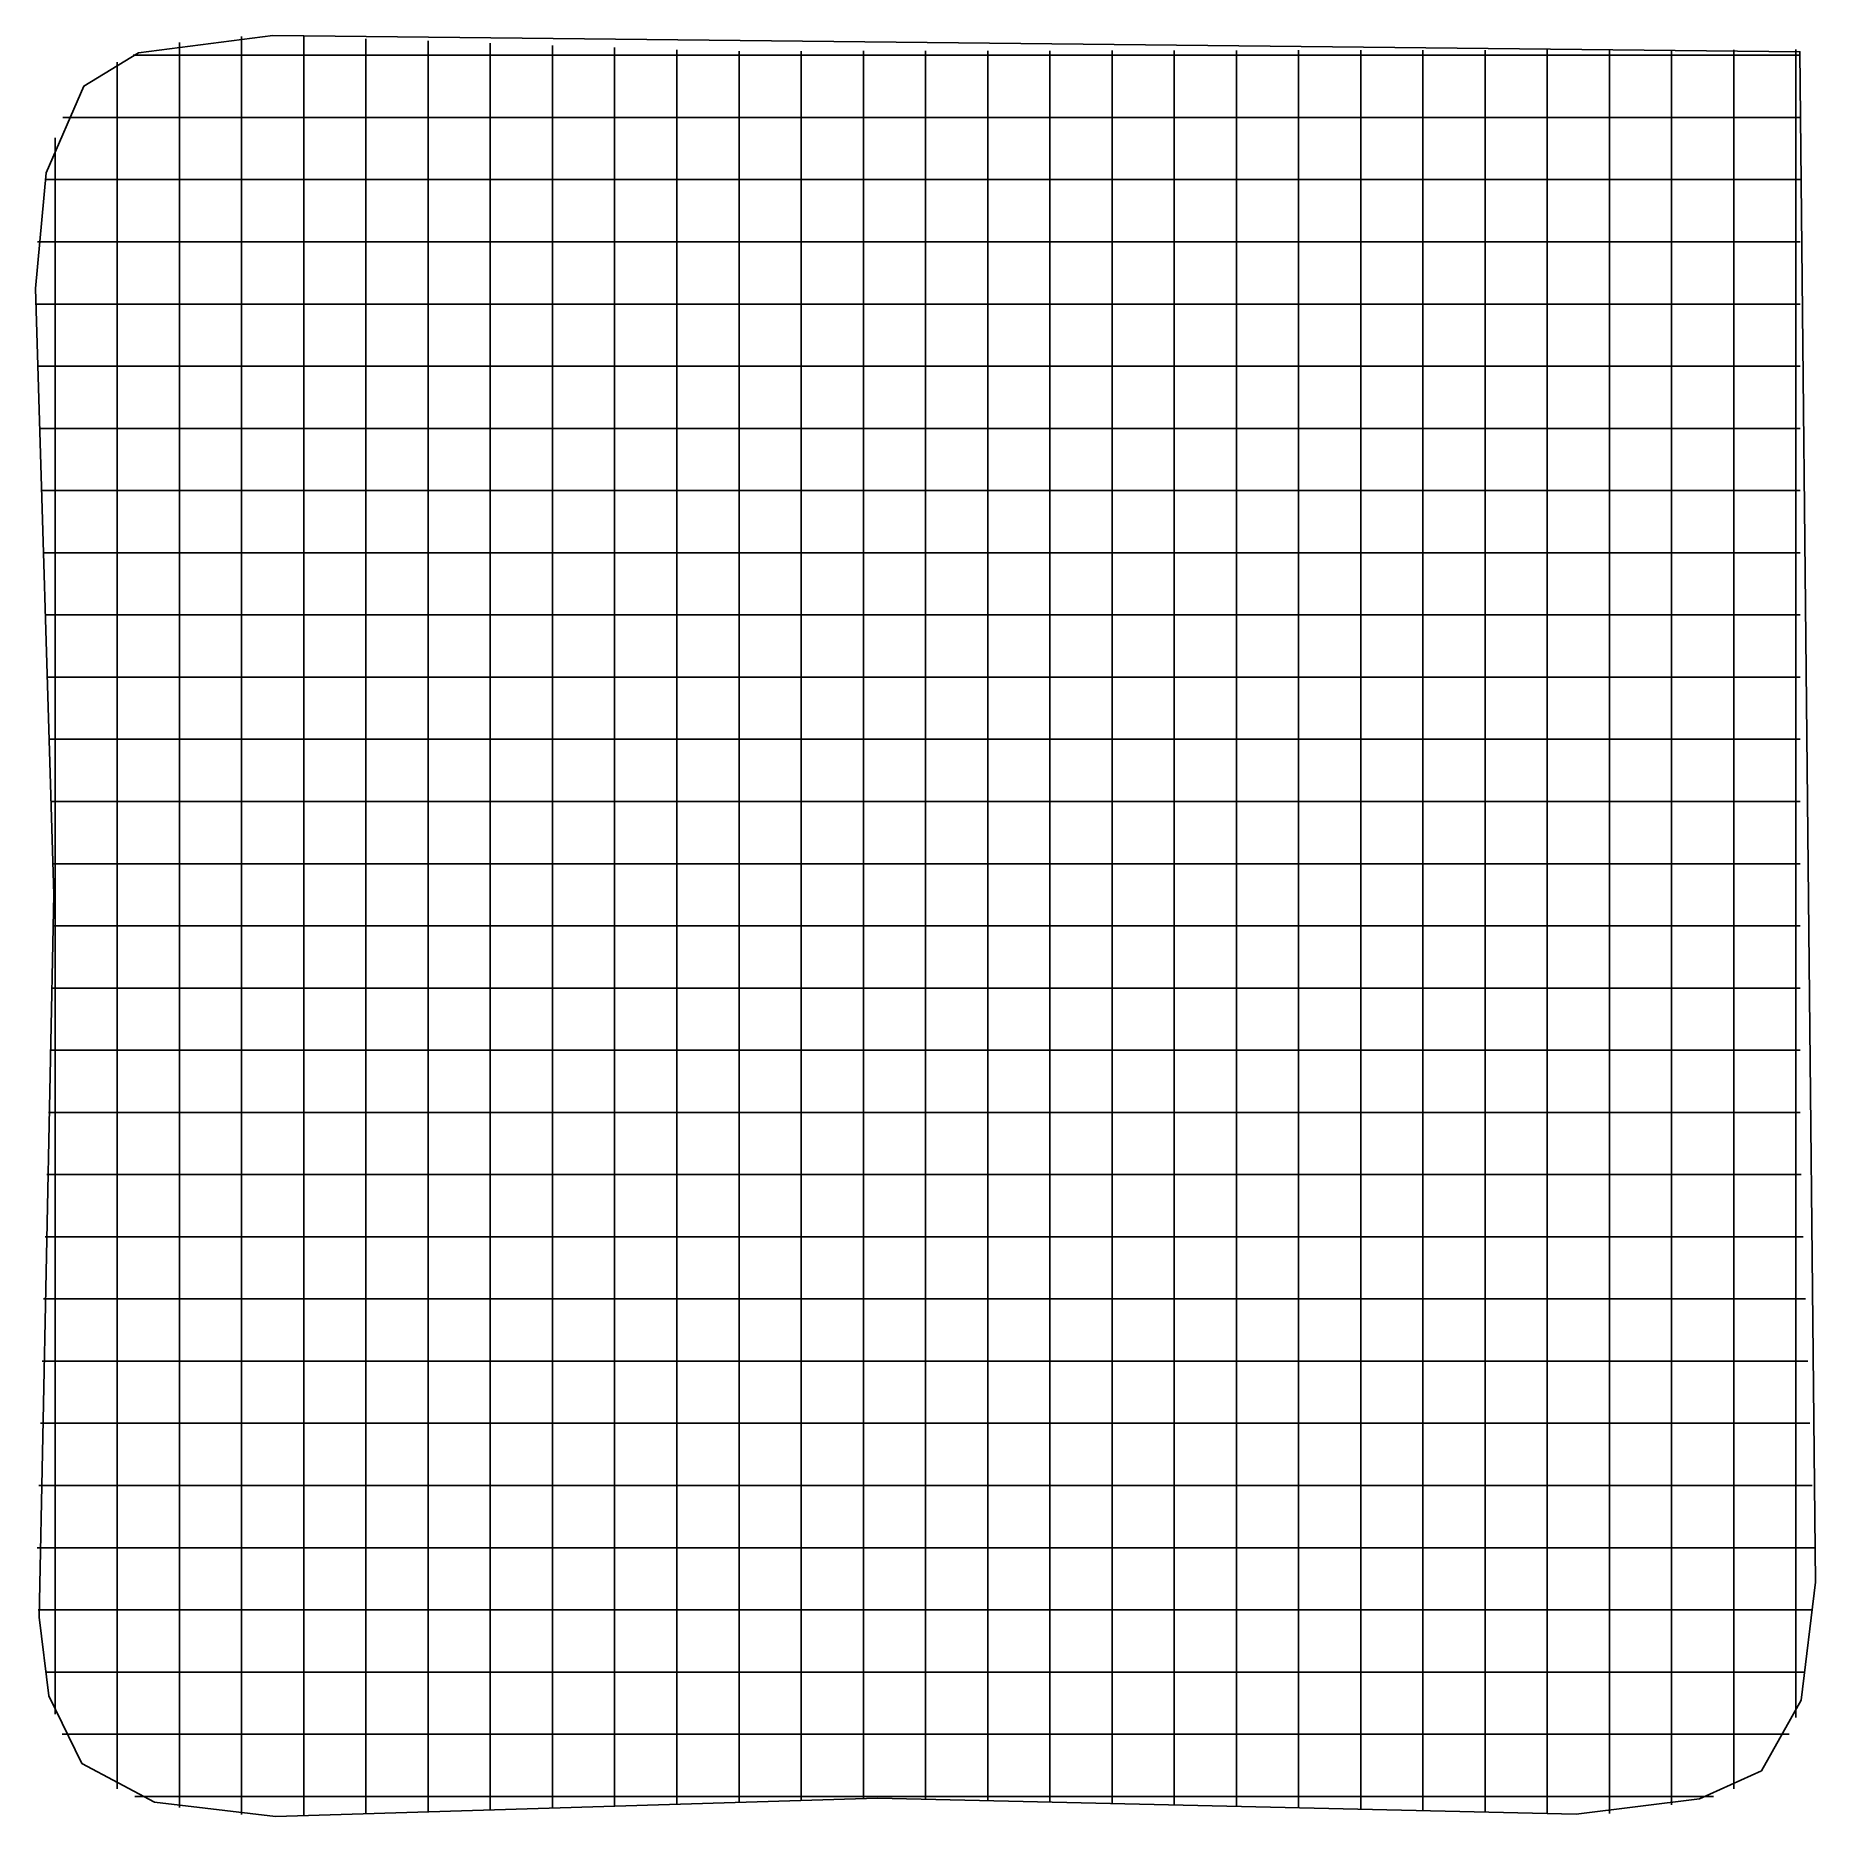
# Model space of a CAD drawing. Header units: metres. Extents: x 0.4 to 14.7, y 0.4 to 14.8.
import ezdxf

# ---------------------------------------------------------------- set-up
doc = ezdxf.new("R2010")
doc.units = ezdxf.units.M

msp = doc.modelspace()

# ---------------------------------------------------------------- linework, layer by layer
for p, q in [((1.593, 14.635), (1.593, 14.695)), ((1.593, 13.602), (1.593, 14.635)), ((2.093, 14.743), (2.093, 14.744)), ((2.093, 14.683), (2.093, 14.743)), ((2.093, 13.565), (2.093, 14.683)), ((2.593, 14.682), (2.593, 14.742)), ((2.593, 13.558), (2.593, 14.682)), ((3.093, 14.664), (3.093, 14.724)), ((3.093, 13.567), (3.093, 14.664)), ((3.593, 14.647), (3.593, 14.707)), ((3.593, 13.577), (3.593, 14.647)), ((4.093, 14.63), (4.093, 14.69)), ((4.093, 13.585), (4.093, 14.63)), ((4.593, 14.612), (4.593, 14.672)), ((4.593, 13.594), (4.593, 14.612)), ((5.093, 14.595), (5.093, 14.655)), ((5.593, 14.577), (5.593, 14.637)), ((6.093, 14.565), (6.093, 14.625)), ((6.593, 14.566), (6.593, 14.626)), ((7.093, 14.567), (7.093, 14.627)), ((7.593, 14.568), (7.593, 14.628)), ((8.093, 14.568), (8.093, 14.628)), ((8.593, 14.569), (8.593, 14.629)), ((9.093, 14.57), (9.093, 14.63)), ((9.593, 14.57), (9.593, 14.63)), ((10.093, 14.571), (10.093, 14.631)), ((10.593, 14.572), (10.593, 14.632)), ((11.093, 14.573), (11.093, 14.633)), ((11.593, 14.573), (11.593, 14.633)), ((12.093, 14.574), (12.093, 14.634)), ((12.593, 14.575), (12.593, 14.635)), ((13.093, 14.576), (13.093, 14.636)), ((13.593, 14.576), (13.593, 14.636)), ((14.093, 14.577), (14.093, 14.637)), ((14.593, 14.578), (14.593, 14.638)), ((1.093, 14.477), (1.093, 14.537)), ((1.093, 13.69), (1.093, 14.477)), ((1.221, 14.592), (1.281, 14.592)), ((1.221, 14.592), (1.281, 14.592)), ((1.281, 14.592), (1.685, 14.592)), ((1.685, 14.592), (1.925, 14.592)), ((1.925, 14.592), (2.225, 14.592)), ((2.225, 14.592), (3.425, 14.592)), ((3.425, 14.592), (3.485, 14.592)), ((3.485, 14.592), (3.725, 14.592)), ((3.725, 14.592), (4.025, 14.592)), ((4.025, 14.592), (5.225, 14.592)), ((5.093, 13.604), (5.093, 14.595)), ((5.225, 14.592), (5.285, 14.592)), ((5.285, 14.592), (5.525, 14.592)), ((5.525, 14.592), (5.695, 14.592)), ((5.593, 13.613), (5.593, 14.577)), ((5.695, 14.592), (5.755, 14.592)), ((5.755, 14.592), (6.955, 14.592)), ((6.093, 13.623), (6.093, 14.565)), ((6.593, 13.636), (6.593, 14.566)), ((6.955, 14.592), (7.255, 14.592)), ((7.093, 13.649), (7.093, 14.567)), ((7.255, 14.592), (7.495, 14.592)), ((7.495, 14.592), (7.555, 14.592)), ((7.555, 14.592), (8.755, 14.592)), ((7.593, 13.646), (7.593, 14.568)), ((8.093, 13.636), (8.093, 14.568)), ((8.593, 13.627), (8.593, 14.569)), ((8.755, 14.592), (9.055, 14.592)), ((9.055, 14.592), (9.295, 14.592)), ((9.093, 13.617), (9.093, 14.57)), ((9.295, 14.592), (9.355, 14.592)), ((9.355, 14.592), (10.555, 14.592)), ((9.593, 13.608), (9.593, 14.57)), ((10.093, 13.598), (10.093, 14.571)), ((10.555, 14.592), (10.855, 14.592)), ((10.593, 13.589), (10.593, 14.572)), ((10.855, 14.592), (11.095, 14.592)), ((11.093, 13.579), (11.093, 14.573)), ((11.095, 14.592), (11.155, 14.592)), ((11.155, 14.592), (12.355, 14.592)), ((11.593, 13.57), (11.593, 14.573)), ((12.093, 13.56), (12.093, 14.574)), ((12.355, 14.592), (12.655, 14.592)), ((12.593, 13.551), (12.593, 14.575)), ((12.655, 14.592), (12.895, 14.592)), ((12.895, 14.592), (12.955, 14.592)), ((12.955, 14.592), (14.155, 14.592)), ((13.093, 13.551), (13.093, 14.576)), ((13.593, 13.606), (13.593, 14.576)), ((14.093, 13.711), (14.093, 14.577)), ((14.155, 14.592), (14.386, 14.592)), ((14.386, 14.592), (14.626, 14.592)), ((14.593, 14.168), (14.593, 14.578)), ((0.654, 14.092), (0.714, 14.092)), ((0.654, 14.092), (0.714, 14.092)), ((0.714, 14.092), (1.572, 14.092)), ((1.572, 14.092), (1.872, 14.092)), ((1.872, 14.092), (2.112, 14.092)), ((2.112, 14.092), (2.172, 14.092)), ((2.172, 14.092), (3.372, 14.092)), ((3.372, 14.092), (3.672, 14.092)), ((3.672, 14.092), (3.912, 14.092)), ((3.912, 14.092), (3.972, 14.092)), ((3.972, 14.092), (5.172, 14.092)), ((5.172, 14.092), (5.472, 14.092)), ((5.472, 14.092), (5.712, 14.092)), ((5.712, 14.092), (5.772, 14.092)), ((5.772, 14.092), (6.972, 14.092)), ((6.972, 14.092), (7.272, 14.092)), ((7.272, 14.092), (7.512, 14.092)), ((7.512, 14.092), (7.572, 14.092)), ((7.572, 14.092), (8.772, 14.092)), ((8.772, 14.092), (9.072, 14.092)), ((9.072, 14.092), (9.312, 14.092)), ((9.312, 14.092), (9.372, 14.092)), ((9.372, 14.092), (10.572, 14.092)), ((10.572, 14.092), (10.872, 14.092)), ((10.872, 14.092), (11.112, 14.092)), ((11.112, 14.092), (11.172, 14.092)), ((11.172, 14.092), (12.372, 14.092)), ((12.372, 14.092), (12.672, 14.092)), ((12.672, 14.092), (12.912, 14.092)), ((12.912, 14.092), (12.972, 14.092)), ((12.972, 14.092), (14.172, 14.092)), ((14.172, 14.092), (14.386, 14.092)), ((14.386, 14.092), (14.626, 14.092)), ((14.593, 13.929), (14.593, 14.168)), ((0.593, 13.869), (0.593, 13.929)), ((14.593, 13.629), (14.593, 13.929)), ((0.593, 13.809), (0.593, 13.869)), ((0.593, 12.609), (0.593, 13.809)), ((1.093, 13.39), (1.093, 13.69)), ((5.093, 13.304), (5.093, 13.604)), ((5.593, 13.313), (5.593, 13.613)), ((6.093, 13.323), (6.093, 13.623)), ((6.593, 13.336), (6.593, 13.636)), ((7.093, 13.349), (7.093, 13.649)), ((7.593, 13.345), (7.593, 13.646)), ((8.093, 13.336), (8.093, 13.636)), ((8.593, 13.327), (8.593, 13.627)), ((9.093, 13.317), (9.093, 13.617)), ((9.593, 13.308), (9.593, 13.608)), ((13.593, 13.306), (13.593, 13.606)), ((14.093, 13.411), (14.093, 13.711)), ((14.593, 12.428), (14.593, 13.629)), ((0.511, 13.592), (0.571, 13.592)), ((0.511, 13.592), (0.571, 13.592)), ((0.571, 13.592), (1.543, 13.592)), ((1.543, 13.592), (1.843, 13.592)), ((1.593, 13.302), (1.593, 13.602)), ((1.843, 13.592), (2.083, 13.592)), ((2.083, 13.592), (2.143, 13.592)), ((2.093, 13.265), (2.093, 13.565)), ((2.143, 13.592), (3.343, 13.592)), ((2.593, 13.258), (2.593, 13.558)), ((3.093, 13.267), (3.093, 13.567)), ((3.343, 13.592), (3.643, 13.592)), ((3.593, 13.277), (3.593, 13.577)), ((3.643, 13.592), (3.883, 13.592)), ((3.883, 13.592), (3.943, 13.592)), ((3.943, 13.592), (5.143, 13.592)), ((4.093, 13.285), (4.093, 13.585)), ((4.593, 13.294), (4.593, 13.594)), ((5.143, 13.592), (5.443, 13.592)), ((5.443, 13.592), (5.683, 13.592)), ((5.683, 13.592), (5.743, 13.592)), ((5.743, 13.592), (6.943, 13.592)), ((6.943, 13.592), (7.243, 13.592)), ((7.243, 13.592), (7.483, 13.592)), ((7.483, 13.592), (7.543, 13.592)), ((7.543, 13.592), (8.743, 13.592)), ((8.743, 13.592), (9.043, 13.592)), ((9.043, 13.592), (9.283, 13.592)), ((9.283, 13.592), (9.343, 13.592)), ((9.343, 13.592), (10.543, 13.592)), ((10.093, 13.298), (10.093, 13.598)), ((10.543, 13.592), (10.843, 13.592)), ((10.593, 13.289), (10.593, 13.589)), ((10.843, 13.592), (11.083, 13.592)), ((11.083, 13.592), (11.143, 13.592)), ((11.093, 13.279), (11.093, 13.579)), ((11.143, 13.592), (12.343, 13.592)), ((11.593, 13.27), (11.593, 13.57)), ((12.093, 13.26), (12.093, 13.56)), ((12.343, 13.592), (12.643, 13.592)), ((12.593, 13.251), (12.593, 13.551)), ((12.643, 13.592), (12.883, 13.592)), ((12.883, 13.592), (12.943, 13.592)), ((12.943, 13.592), (14.143, 13.592)), ((13.093, 13.251), (13.093, 13.551)), ((14.143, 13.592), (14.386, 13.592)), ((14.386, 13.592), (14.626, 13.592)), ((1.093, 13.15), (1.093, 13.39)), ((6.093, 13.083), (6.093, 13.323)), ((6.593, 13.096), (6.593, 13.336)), ((7.093, 13.109), (7.093, 13.349)), ((7.593, 13.105), (7.593, 13.345)), ((8.093, 13.096), (8.093, 13.336)), ((8.593, 13.087), (8.593, 13.327)), ((9.093, 13.077), (9.093, 13.317)), ((14.093, 13.171), (14.093, 13.411)), ((1.593, 13.062), (1.593, 13.302)), ((2.093, 13.026), (2.093, 13.265)), ((2.593, 13.018), (2.593, 13.258)), ((3.093, 13.027), (3.093, 13.267)), ((3.593, 13.037), (3.593, 13.277)), ((4.093, 13.046), (4.093, 13.285)), ((4.593, 13.054), (4.593, 13.294)), ((5.093, 13.064), (5.093, 13.304)), ((5.593, 13.073), (5.593, 13.313)), ((9.593, 13.068), (9.593, 13.308)), ((10.093, 13.058), (10.093, 13.298)), ((10.593, 13.049), (10.593, 13.289)), ((11.093, 13.039), (11.093, 13.279)), ((11.593, 13.03), (11.593, 13.27)), ((12.093, 13.02), (12.093, 13.26)), ((12.593, 13.011), (12.593, 13.251)), ((13.093, 13.011), (13.093, 13.251)), ((13.593, 13.066), (13.593, 13.306)), ((0.451, 13.092), (0.511, 13.092)), ((0.451, 13.092), (0.511, 13.092)), ((0.511, 13.092), (1.531, 13.092)), ((1.093, 13.09), (1.093, 13.15)), ((1.093, 11.89), (1.093, 13.09)), ((1.531, 13.092), (1.831, 13.092)), ((1.593, 13.002), (1.593, 13.062)), ((1.831, 13.092), (2.071, 13.092)), ((2.071, 13.092), (2.131, 13.092)), ((2.131, 13.092), (3.331, 13.092)), ((3.331, 13.092), (3.631, 13.092)), ((3.593, 12.977), (3.593, 13.037)), ((3.631, 13.092), (3.871, 13.092)), ((3.871, 13.092), (3.931, 13.092)), ((3.931, 13.092), (5.131, 13.092)), ((4.093, 12.986), (4.093, 13.046)), ((4.593, 12.994), (4.593, 13.054)), ((5.093, 13.004), (5.093, 13.064)), ((5.131, 13.092), (5.431, 13.092)), ((5.431, 13.092), (5.671, 13.092)), ((5.593, 13.013), (5.593, 13.073)), ((5.671, 13.092), (5.731, 13.092)), ((5.731, 13.092), (6.931, 13.092)), ((6.093, 13.023), (6.093, 13.083)), ((6.593, 13.036), (6.593, 13.096)), ((6.593, 11.836), (6.593, 13.036)), ((6.931, 13.092), (7.231, 13.092)), ((7.093, 13.049), (7.093, 13.109)), ((7.093, 11.849), (7.093, 13.049)), ((7.231, 13.092), (7.471, 13.092)), ((7.471, 13.092), (7.531, 13.092)), ((7.531, 13.092), (8.731, 13.092)), ((7.593, 13.046), (7.593, 13.105)), ((7.593, 11.846), (7.593, 13.046)), ((8.093, 13.036), (8.093, 13.096)), ((8.093, 11.836), (8.093, 13.036)), ((8.593, 13.027), (8.593, 13.087)), ((8.731, 13.092), (9.031, 13.092)), ((9.031, 13.092), (9.271, 13.092)), ((9.093, 13.017), (9.093, 13.077)), ((9.271, 13.092), (9.331, 13.092)), ((9.331, 13.092), (10.531, 13.092)), ((9.593, 13.008), (9.593, 13.068)), ((10.093, 12.998), (10.093, 13.058)), ((10.531, 13.092), (10.831, 13.092)), ((10.593, 12.989), (10.593, 13.049)), ((10.831, 13.092), (11.071, 13.092)), ((11.071, 13.092), (11.131, 13.092)), ((11.093, 12.979), (11.093, 13.039)), ((11.131, 13.092), (12.331, 13.092)), ((12.331, 13.092), (12.631, 13.092)), ((12.631, 13.092), (12.871, 13.092)), ((12.871, 13.092), (12.931, 13.092)), ((12.931, 13.092), (14.131, 13.092)), ((13.593, 13.006), (13.593, 13.066)), ((14.093, 13.111), (14.093, 13.171)), ((14.093, 11.911), (14.093, 13.111)), ((14.131, 13.092), (14.386, 13.092)), ((14.386, 13.092), (14.626, 13.092)), ((1.593, 11.802), (1.593, 13.002)), ((2.093, 12.966), (2.093, 13.026)), ((2.093, 11.765), (2.093, 12.966)), ((2.593, 12.958), (2.593, 13.018)), ((2.593, 11.758), (2.593, 12.958)), ((3.093, 12.967), (3.093, 13.027)), ((3.093, 11.767), (3.093, 12.967)), ((3.593, 11.777), (3.593, 12.977)), ((4.093, 11.785), (4.093, 12.986)), ((4.593, 11.794), (4.593, 12.994)), ((5.093, 11.804), (5.093, 13.004)), ((5.593, 11.813), (5.593, 13.013)), ((6.093, 11.823), (6.093, 13.023)), ((8.593, 11.827), (8.593, 13.027)), ((9.093, 11.817), (9.093, 13.017)), ((9.593, 11.808), (9.593, 13.008)), ((10.093, 11.798), (10.093, 12.998)), ((10.593, 11.789), (10.593, 12.989)), ((11.093, 11.779), (11.093, 12.979)), ((11.593, 12.97), (11.593, 13.03)), ((11.593, 11.77), (11.593, 12.97)), ((12.093, 12.96), (12.093, 13.02)), ((12.093, 11.76), (12.093, 12.96)), ((12.593, 12.951), (12.593, 13.011)), ((12.593, 11.751), (12.593, 12.951)), ((13.093, 12.951), (13.093, 13.011)), ((13.093, 11.751), (13.093, 12.951)), ((13.593, 11.806), (13.593, 13.006)), ((0.593, 12.309), (0.593, 12.609)), ((0.438, 12.592), (0.498, 12.592)), ((0.438, 12.592), (0.498, 12.592)), ((0.498, 12.592), (1.528, 12.592)), ((1.528, 12.592), (1.828, 12.592)), ((1.828, 12.592), (2.068, 12.592)), ((2.068, 12.592), (2.128, 12.592)), ((2.128, 12.592), (3.328, 12.592)), ((3.328, 12.592), (3.628, 12.592)), ((3.628, 12.592), (3.868, 12.592)), ((3.868, 12.592), (3.928, 12.592)), ((3.928, 12.592), (5.128, 12.592)), ((5.128, 12.592), (5.428, 12.592)), ((5.428, 12.592), (5.668, 12.592)), ((5.668, 12.592), (5.728, 12.592)), ((5.728, 12.592), (6.928, 12.592)), ((6.928, 12.592), (7.228, 12.592)), ((7.228, 12.592), (7.468, 12.592)), ((7.468, 12.592), (7.528, 12.592)), ((7.528, 12.592), (8.728, 12.592)), ((8.728, 12.592), (9.028, 12.592)), ((9.028, 12.592), (9.268, 12.592)), ((9.268, 12.592), (9.328, 12.592)), ((9.328, 12.592), (10.528, 12.592)), ((10.528, 12.592), (10.828, 12.592)), ((10.828, 12.592), (11.068, 12.592)), ((11.068, 12.592), (11.128, 12.592)), ((11.128, 12.592), (12.328, 12.592)), ((12.328, 12.592), (12.628, 12.592)), ((12.628, 12.592), (12.868, 12.592)), ((12.868, 12.592), (12.928, 12.592)), ((12.928, 12.592), (14.128, 12.592)), ((14.128, 12.592), (14.386, 12.592)), ((14.386, 12.592), (14.626, 12.592)), ((14.593, 12.368), (14.593, 12.428)), ((14.593, 12.129), (14.593, 12.368)), ((0.593, 12.069), (0.593, 12.309)), ((0.453, 12.092), (0.513, 12.092)), ((0.453, 12.092), (0.513, 12.092)), ((0.513, 12.092), (1.531, 12.092)), ((0.593, 12.009), (0.593, 12.069)), ((1.531, 12.092), (1.831, 12.092)), ((1.831, 12.092), (2.071, 12.092)), ((2.071, 12.092), (2.131, 12.092)), ((2.131, 12.092), (3.331, 12.092)), ((3.331, 12.092), (3.631, 12.092)), ((3.631, 12.092), (3.871, 12.092)), ((3.871, 12.092), (3.931, 12.092)), ((3.931, 12.092), (5.131, 12.092)), ((5.131, 12.092), (5.431, 12.092)), ((5.431, 12.092), (5.671, 12.092)), ((5.671, 12.092), (5.731, 12.092)), ((5.731, 12.092), (6.931, 12.092)), ((6.931, 12.092), (7.231, 12.092)), ((7.231, 12.092), (7.471, 12.092)), ((7.471, 12.092), (7.531, 12.092)), ((7.531, 12.092), (8.731, 12.092)), ((8.731, 12.092), (9.031, 12.092)), ((9.031, 12.092), (9.271, 12.092)), ((9.271, 12.092), (9.331, 12.092)), ((9.331, 12.092), (10.531, 12.092)), ((10.531, 12.092), (10.831, 12.092)), ((10.831, 12.092), (11.071, 12.092)), ((11.071, 12.092), (11.131, 12.092)), ((11.131, 12.092), (12.331, 12.092)), ((12.331, 12.092), (12.631, 12.092)), ((12.631, 12.092), (12.871, 12.092)), ((12.871, 12.092), (12.931, 12.092)), ((12.931, 12.092), (14.131, 12.092)), ((14.131, 12.092), (14.386, 12.092)), ((14.386, 12.092), (14.626, 12.092)), ((14.593, 11.829), (14.593, 12.129)), ((0.593, 10.809), (0.593, 12.009)), ((1.093, 11.59), (1.093, 11.89)), ((14.093, 11.611), (14.093, 11.911)), ((1.593, 11.502), (1.593, 11.802)), ((2.093, 11.465), (2.093, 11.765)), ((2.593, 11.458), (2.593, 11.758)), ((3.093, 11.467), (3.093, 11.767)), ((3.593, 11.477), (3.593, 11.777)), ((4.093, 11.485), (4.093, 11.785)), ((4.593, 11.494), (4.593, 11.794)), ((5.093, 11.504), (5.093, 11.804)), ((5.593, 11.513), (5.593, 11.813)), ((6.093, 11.523), (6.093, 11.823)), ((6.593, 11.536), (6.593, 11.836)), ((7.093, 11.549), (7.093, 11.849)), ((7.593, 11.545), (7.593, 11.846)), ((8.093, 11.536), (8.093, 11.836)), ((8.593, 11.527), (8.593, 11.827)), ((9.093, 11.517), (9.093, 11.817)), ((9.593, 11.508), (9.593, 11.808)), ((10.093, 11.498), (10.093, 11.798)), ((10.593, 11.489), (10.593, 11.789)), ((11.093, 11.479), (11.093, 11.779)), ((11.593, 11.47), (11.593, 11.77)), ((12.093, 11.46), (12.093, 11.76)), ((12.593, 11.451), (12.593, 11.751)), ((13.093, 11.451), (13.093, 11.751)), ((13.593, 11.506), (13.593, 11.806)), ((14.593, 10.628), (14.593, 11.829)), ((14.093, 11.371), (14.093, 11.611)), ((0.468, 11.592), (0.528, 11.592)), ((0.468, 11.592), (0.528, 11.592)), ((0.528, 11.592), (1.534, 11.592)), ((1.093, 11.35), (1.093, 11.59)), ((1.534, 11.592), (1.834, 11.592)), ((1.593, 11.262), (1.593, 11.502)), ((1.834, 11.592), (2.074, 11.592)), ((2.074, 11.592), (2.134, 11.592)), ((2.093, 11.226), (2.093, 11.465)), ((2.134, 11.592), (3.334, 11.592)), ((2.593, 11.218), (2.593, 11.458)), ((3.093, 11.227), (3.093, 11.467)), ((3.334, 11.592), (3.634, 11.592)), ((3.593, 11.237), (3.593, 11.477)), ((3.634, 11.592), (3.874, 11.592)), ((3.874, 11.592), (3.934, 11.592)), ((3.934, 11.592), (5.134, 11.592)), ((4.093, 11.246), (4.093, 11.485)), ((4.593, 11.254), (4.593, 11.494)), ((5.093, 11.264), (5.093, 11.504)), ((5.134, 11.592), (5.434, 11.592)), ((5.434, 11.592), (5.674, 11.592)), ((5.593, 11.273), (5.593, 11.513)), ((5.674, 11.592), (5.734, 11.592)), ((5.734, 11.592), (6.934, 11.592)), ((6.093, 11.283), (6.093, 11.523)), ((6.593, 11.296), (6.593, 11.536)), ((6.934, 11.592), (7.234, 11.592)), ((7.093, 11.309), (7.093, 11.549)), ((7.234, 11.592), (7.474, 11.592)), ((7.474, 11.592), (7.534, 11.592)), ((7.534, 11.592), (8.734, 11.592)), ((7.593, 11.305), (7.593, 11.545)), ((8.093, 11.296), (8.093, 11.536)), ((8.593, 11.287), (8.593, 11.527)), ((8.734, 11.592), (9.034, 11.592)), ((9.034, 11.592), (9.274, 11.592)), ((9.093, 11.277), (9.093, 11.517)), ((9.274, 11.592), (9.334, 11.592)), ((9.334, 11.592), (10.534, 11.592)), ((9.593, 11.268), (9.593, 11.508)), ((10.093, 11.258), (10.093, 11.498)), ((10.534, 11.592), (10.834, 11.592)), ((10.593, 11.249), (10.593, 11.489)), ((10.834, 11.592), (11.074, 11.592)), ((11.074, 11.592), (11.134, 11.592)), ((11.093, 11.239), (11.093, 11.479)), ((11.134, 11.592), (12.334, 11.592)), ((11.593, 11.23), (11.593, 11.47)), ((12.093, 11.22), (12.093, 11.46)), ((12.334, 11.592), (12.634, 11.592)), ((12.634, 11.592), (12.874, 11.592)), ((12.874, 11.592), (12.934, 11.592)), ((12.934, 11.592), (14.134, 11.592)), ((13.593, 11.266), (13.593, 11.506)), ((14.134, 11.592), (14.386, 11.592)), ((14.386, 11.592), (14.626, 11.592)), ((1.093, 11.29), (1.093, 11.35)), ((12.593, 11.211), (12.593, 11.451)), ((13.093, 11.211), (13.093, 11.451)), ((14.093, 11.311), (14.093, 11.371)), ((1.093, 10.09), (1.093, 11.29)), ((1.593, 11.202), (1.593, 11.262)), ((1.593, 10.002), (1.593, 11.202)), ((2.093, 11.166), (2.093, 11.226)), ((2.593, 11.158), (2.593, 11.218)), ((3.093, 11.167), (3.093, 11.227)), ((3.593, 11.177), (3.593, 11.237)), ((3.593, 9.977), (3.593, 11.177)), ((4.093, 11.186), (4.093, 11.246)), ((4.093, 9.985), (4.093, 11.186)), ((4.593, 11.194), (4.593, 11.254)), ((4.593, 9.994), (4.593, 11.194)), ((5.093, 11.204), (5.093, 11.264)), ((5.093, 10.004), (5.093, 11.204)), ((5.593, 11.213), (5.593, 11.273)), ((5.593, 10.013), (5.593, 11.213)), ((6.093, 11.223), (6.093, 11.283)), ((6.093, 10.023), (6.093, 11.223)), ((6.593, 11.236), (6.593, 11.296)), ((6.593, 10.036), (6.593, 11.236)), ((7.093, 11.249), (7.093, 11.309)), ((7.093, 10.049), (7.093, 11.249)), ((7.593, 11.246), (7.593, 11.305)), ((7.593, 10.046), (7.593, 11.246)), ((8.093, 11.236), (8.093, 11.296)), ((8.093, 10.036), (8.093, 11.236)), ((8.593, 11.227), (8.593, 11.287)), ((8.593, 10.027), (8.593, 11.227)), ((9.093, 11.217), (9.093, 11.277)), ((9.093, 10.017), (9.093, 11.217)), ((9.593, 11.208), (9.593, 11.268)), ((9.593, 10.008), (9.593, 11.208)), ((10.093, 11.198), (10.093, 11.258)), ((10.093, 9.998), (10.093, 11.198)), ((10.593, 11.189), (10.593, 11.249)), ((10.593, 9.989), (10.593, 11.189)), ((11.093, 11.179), (11.093, 11.239)), ((11.093, 9.979), (11.093, 11.179)), ((11.593, 11.17), (11.593, 11.23)), ((11.593, 9.97), (11.593, 11.17)), ((12.093, 11.16), (12.093, 11.22)), ((12.593, 11.151), (12.593, 11.211)), ((13.093, 11.151), (13.093, 11.211)), ((13.593, 11.206), (13.593, 11.266)), ((13.593, 10.006), (13.593, 11.206)), ((14.093, 10.111), (14.093, 11.311)), ((0.484, 11.092), (0.544, 11.092)), ((0.484, 11.092), (0.544, 11.092)), ((0.544, 11.092), (1.538, 11.092)), ((1.538, 11.092), (1.838, 11.092)), ((1.838, 11.092), (2.078, 11.092)), ((2.078, 11.092), (2.138, 11.092)), ((2.093, 9.965), (2.093, 11.166)), ((2.138, 11.092), (3.338, 11.092)), ((2.593, 9.958), (2.593, 11.158)), ((3.093, 9.967), (3.093, 11.167)), ((3.338, 11.092), (3.638, 11.092)), ((3.638, 11.092), (3.878, 11.092)), ((3.878, 11.092), (3.938, 11.092)), ((3.938, 11.092), (5.138, 11.092)), ((5.138, 11.092), (5.438, 11.092)), ((5.438, 11.092), (5.678, 11.092)), ((5.678, 11.092), (5.738, 11.092)), ((5.738, 11.092), (6.938, 11.092)), ((6.938, 11.092), (7.238, 11.092)), ((7.238, 11.092), (7.478, 11.092)), ((7.478, 11.092), (7.538, 11.092)), ((7.538, 11.092), (8.738, 11.092)), ((8.738, 11.092), (9.038, 11.092)), ((9.038, 11.092), (9.278, 11.092)), ((9.278, 11.092), (9.338, 11.092)), ((9.338, 11.092), (10.538, 11.092)), ((10.538, 11.092), (10.838, 11.092)), ((10.838, 11.092), (11.078, 11.092)), ((11.078, 11.092), (11.138, 11.092)), ((11.138, 11.092), (12.338, 11.092)), ((12.093, 9.96), (12.093, 11.16)), ((12.338, 11.092), (12.638, 11.092)), ((12.593, 9.951), (12.593, 11.151)), ((12.638, 11.092), (12.878, 11.092)), ((12.878, 11.092), (12.938, 11.092)), ((12.938, 11.092), (14.138, 11.092)), ((13.093, 9.951), (13.093, 11.151)), ((14.138, 11.092), (14.386, 11.092)), ((14.386, 11.092), (14.626, 11.092)), ((0.593, 10.509), (0.593, 10.809)), ((14.593, 10.568), (14.593, 10.628)), ((0.499, 10.592), (0.559, 10.592)), ((0.499, 10.592), (0.559, 10.592)), ((0.559, 10.592), (1.541, 10.592)), ((0.593, 10.269), (0.593, 10.509)), ((1.541, 10.592), (1.841, 10.592)), ((1.841, 10.592), (2.081, 10.592)), ((2.081, 10.592), (2.141, 10.592)), ((2.141, 10.592), (3.341, 10.592)), ((3.341, 10.592), (3.641, 10.592)), ((3.641, 10.592), (3.881, 10.592)), ((3.881, 10.592), (3.941, 10.592)), ((3.941, 10.592), (5.141, 10.592)), ((5.141, 10.592), (5.441, 10.592)), ((5.441, 10.592), (5.681, 10.592)), ((5.681, 10.592), (5.741, 10.592)), ((5.741, 10.592), (6.941, 10.592)), ((6.941, 10.592), (7.241, 10.592)), ((7.241, 10.592), (7.481, 10.592)), ((7.481, 10.592), (7.541, 10.592)), ((7.541, 10.592), (8.741, 10.592)), ((8.741, 10.592), (9.041, 10.592)), ((9.041, 10.592), (9.281, 10.592)), ((9.281, 10.592), (9.341, 10.592)), ((9.341, 10.592), (10.541, 10.592)), ((10.541, 10.592), (10.841, 10.592)), ((10.841, 10.592), (11.081, 10.592)), ((11.081, 10.592), (11.141, 10.592)), ((11.141, 10.592), (12.341, 10.592)), ((12.341, 10.592), (12.641, 10.592)), ((12.641, 10.592), (12.881, 10.592)), ((12.881, 10.592), (12.941, 10.592)), ((12.941, 10.592), (14.141, 10.592)), ((14.141, 10.592), (14.386, 10.592)), ((14.386, 10.592), (14.626, 10.592)), ((14.593, 10.329), (14.593, 10.568)), ((14.593, 10.029), (14.593, 10.329)), ((0.593, 10.209), (0.593, 10.269)), ((0.593, 9.009), (0.593, 10.209)), ((0.514, 10.092), (0.574, 10.092)), ((0.514, 10.092), (0.574, 10.092)), ((0.574, 10.092), (1.544, 10.092)), ((1.093, 9.79), (1.093, 10.09)), ((1.544, 10.092), (1.844, 10.092)), ((1.844, 10.092), (2.084, 10.092)), ((2.084, 10.092), (2.144, 10.092)), ((2.144, 10.092), (3.344, 10.092)), ((3.344, 10.092), (3.644, 10.092)), ((3.644, 10.092), (3.884, 10.092)), ((3.884, 10.092), (3.944, 10.092)), ((3.944, 10.092), (5.144, 10.092)), ((5.144, 10.092), (5.444, 10.092)), ((5.444, 10.092), (5.684, 10.092)), ((5.684, 10.092), (5.744, 10.092)), ((5.744, 10.092), (6.944, 10.092)), ((6.093, 9.723), (6.093, 10.023)), ((6.593, 9.736), (6.593, 10.036)), ((6.944, 10.092), (7.244, 10.092)), ((7.093, 9.749), (7.093, 10.049)), ((7.244, 10.092), (7.484, 10.092)), ((7.484, 10.092), (7.544, 10.092)), ((7.544, 10.092), (8.744, 10.092)), ((7.593, 9.745), (7.593, 10.046)), ((8.093, 9.736), (8.093, 10.036)), ((8.593, 9.727), (8.593, 10.027)), ((8.744, 10.092), (9.044, 10.092)), ((9.044, 10.092), (9.284, 10.092)), ((9.284, 10.092), (9.344, 10.092)), ((9.344, 10.092), (10.544, 10.092)), ((10.544, 10.092), (10.844, 10.092)), ((10.844, 10.092), (11.084, 10.092)), ((11.084, 10.092), (11.144, 10.092)), ((11.144, 10.092), (12.344, 10.092)), ((12.344, 10.092), (12.644, 10.092)), ((12.644, 10.092), (12.884, 10.092)), ((12.884, 10.092), (12.944, 10.092)), ((12.944, 10.092), (14.144, 10.092)), ((14.093, 9.811), (14.093, 10.111)), ((14.144, 10.092), (14.386, 10.092)), ((14.386, 10.092), (14.626, 10.092)), ((14.593, 8.828), (14.593, 10.029)), ((1.593, 9.702), (1.593, 10.002)), ((2.093, 9.665), (2.093, 9.965)), ((2.593, 9.658), (2.593, 9.958)), ((3.093, 9.667), (3.093, 9.967)), ((3.593, 9.677), (3.593, 9.977)), ((4.093, 9.685), (4.093, 9.985)), ((4.593, 9.694), (4.593, 9.994)), ((5.093, 9.704), (5.093, 10.004)), ((5.593, 9.713), (5.593, 10.013)), ((9.093, 9.717), (9.093, 10.017)), ((9.593, 9.708), (9.593, 10.008)), ((10.093, 9.698), (10.093, 9.998)), ((10.593, 9.689), (10.593, 9.989)), ((11.093, 9.679), (11.093, 9.979)), ((11.593, 9.67), (11.593, 9.97)), ((12.093, 9.66), (12.093, 9.96)), ((12.593, 9.651), (12.593, 9.951)), ((13.093, 9.651), (13.093, 9.951)), ((13.593, 9.706), (13.593, 10.006)), ((1.093, 9.55), (1.093, 9.79)), ((7.093, 9.509), (7.093, 9.749)), ((7.593, 9.505), (7.593, 9.745)), ((14.093, 9.571), (14.093, 9.811)), ((1.593, 9.462), (1.593, 9.702)), ((2.093, 9.426), (2.093, 9.665)), ((2.593, 9.418), (2.593, 9.658)), ((3.093, 9.427), (3.093, 9.667)), ((3.593, 9.437), (3.593, 9.677)), ((4.093, 9.446), (4.093, 9.685)), ((4.593, 9.454), (4.593, 9.694)), ((5.093, 9.464), (5.093, 9.704)), ((5.593, 9.473), (5.593, 9.713)), ((6.093, 9.483), (6.093, 9.723)), ((6.593, 9.496), (6.593, 9.736)), ((8.093, 9.496), (8.093, 9.736)), ((8.593, 9.487), (8.593, 9.727)), ((9.093, 9.477), (9.093, 9.717)), ((9.593, 9.468), (9.593, 9.708)), ((10.093, 9.458), (10.093, 9.698)), ((10.593, 9.449), (10.593, 9.689)), ((11.093, 9.439), (11.093, 9.679)), ((11.593, 9.43), (11.593, 9.67)), ((12.093, 9.42), (12.093, 9.66)), ((12.593, 9.411), (12.593, 9.651)), ((13.093, 9.411), (13.093, 9.651)), ((13.593, 9.466), (13.593, 9.706)), ((0.529, 9.592), (0.589, 9.592)), ((0.529, 9.592), (0.589, 9.592)), ((0.589, 9.592), (1.547, 9.592)), ((1.093, 9.49), (1.093, 9.55)), ((1.093, 8.29), (1.093, 9.49)), ((1.547, 9.592), (1.847, 9.592)), ((1.593, 9.402), (1.593, 9.462)), ((1.847, 9.592), (2.087, 9.592)), ((2.087, 9.592), (2.147, 9.592)), ((2.147, 9.592), (3.347, 9.592)), ((3.347, 9.592), (3.647, 9.592)), ((3.647, 9.592), (3.887, 9.592)), ((3.887, 9.592), (3.947, 9.592)), ((3.947, 9.592), (5.147, 9.592)), ((4.593, 9.394), (4.593, 9.454)), ((5.093, 9.404), (5.093, 9.464)), ((5.147, 9.592), (5.447, 9.592)), ((5.447, 9.592), (5.687, 9.592)), ((5.593, 9.413), (5.593, 9.473)), ((5.687, 9.592), (5.747, 9.592)), ((5.747, 9.592), (6.947, 9.592)), ((6.093, 9.423), (6.093, 9.483)), ((6.593, 9.436), (6.593, 9.496)), ((6.947, 9.592), (7.247, 9.592)), ((7.093, 9.449), (7.093, 9.509)), ((7.247, 9.592), (7.487, 9.592)), ((7.487, 9.592), (7.547, 9.592)), ((7.547, 9.592), (8.747, 9.592)), ((7.593, 9.446), (7.593, 9.505)), ((8.093, 9.436), (8.093, 9.496)), ((8.593, 9.427), (8.593, 9.487)), ((8.747, 9.592), (9.047, 9.592)), ((9.047, 9.592), (9.287, 9.592)), ((9.093, 9.417), (9.093, 9.477)), ((9.287, 9.592), (9.347, 9.592)), ((9.347, 9.592), (10.547, 9.592)), ((9.593, 9.408), (9.593, 9.468)), ((10.093, 9.398), (10.093, 9.458)), ((10.547, 9.592), (10.847, 9.592)), ((10.847, 9.592), (11.087, 9.592)), ((11.087, 9.592), (11.147, 9.592)), ((11.147, 9.592), (12.347, 9.592)), ((12.347, 9.592), (12.647, 9.592)), ((12.647, 9.592), (12.887, 9.592)), ((12.887, 9.592), (12.947, 9.592)), ((12.947, 9.592), (14.147, 9.592)), ((13.593, 9.406), (13.593, 9.466)), ((14.093, 9.511), (14.093, 9.571)), ((14.093, 8.311), (14.093, 9.511)), ((14.147, 9.592), (14.386, 9.592)), ((14.386, 9.592), (14.626, 9.592)), ((1.593, 8.202), (1.593, 9.402)), ((2.093, 9.366), (2.093, 9.426)), ((2.093, 8.165), (2.093, 9.366)), ((2.593, 9.358), (2.593, 9.418)), ((2.593, 8.158), (2.593, 9.358)), ((3.093, 9.367), (3.093, 9.427)), ((3.093, 8.167), (3.093, 9.367)), ((3.593, 9.377), (3.593, 9.437)), ((3.593, 8.177), (3.593, 9.377)), ((4.093, 9.386), (4.093, 9.446)), ((4.093, 8.185), (4.093, 9.386)), ((4.593, 8.194), (4.593, 9.394)), ((5.093, 8.204), (5.093, 9.404)), ((5.593, 8.213), (5.593, 9.413)), ((6.093, 8.223), (6.093, 9.423)), ((6.593, 8.236), (6.593, 9.436)), ((7.093, 8.249), (7.093, 9.449)), ((7.593, 8.246), (7.593, 9.446)), ((8.093, 8.236), (8.093, 9.436)), ((8.593, 8.227), (8.593, 9.427)), ((9.093, 8.217), (9.093, 9.417)), ((9.593, 8.208), (9.593, 9.408)), ((10.093, 8.198), (10.093, 9.398)), ((10.593, 9.389), (10.593, 9.449)), ((10.593, 8.189), (10.593, 9.389)), ((11.093, 9.379), (11.093, 9.439)), ((11.093, 8.179), (11.093, 9.379)), ((11.593, 9.37), (11.593, 9.43)), ((11.593, 8.17), (11.593, 9.37)), ((12.093, 9.36), (12.093, 9.42)), ((12.093, 8.16), (12.093, 9.36)), ((12.593, 9.351), (12.593, 9.411)), ((12.593, 8.151), (12.593, 9.351)), ((13.093, 9.351), (13.093, 9.411)), ((13.093, 8.151), (13.093, 9.351)), ((13.593, 8.206), (13.593, 9.406)), ((0.545, 9.092), (0.605, 9.092)), ((0.545, 9.092), (0.605, 9.092)), ((0.605, 9.092), (1.55, 9.092)), ((1.55, 9.092), (1.85, 9.092)), ((1.85, 9.092), (2.09, 9.092)), ((2.09, 9.092), (2.15, 9.092)), ((2.15, 9.092), (3.35, 9.092)), ((3.35, 9.092), (3.65, 9.092)), ((3.65, 9.092), (3.89, 9.092)), ((3.89, 9.092), (3.95, 9.092)), ((3.95, 9.092), (5.15, 9.092)), ((5.15, 9.092), (5.45, 9.092)), ((5.45, 9.092), (5.69, 9.092)), ((5.69, 9.092), (5.75, 9.092)), ((5.75, 9.092), (6.95, 9.092)), ((6.95, 9.092), (7.25, 9.092)), ((7.25, 9.092), (7.49, 9.092)), ((7.49, 9.092), (7.55, 9.092)), ((7.55, 9.092), (8.75, 9.092)), ((8.75, 9.092), (9.05, 9.092)), ((9.05, 9.092), (9.29, 9.092)), ((9.29, 9.092), (9.35, 9.092)), ((9.35, 9.092), (10.55, 9.092)), ((10.55, 9.092), (10.85, 9.092)), ((10.85, 9.092), (11.09, 9.092)), ((11.09, 9.092), (11.15, 9.092)), ((11.15, 9.092), (12.35, 9.092)), ((12.35, 9.092), (12.65, 9.092)), ((12.65, 9.092), (12.89, 9.092)), ((12.89, 9.092), (12.95, 9.092)), ((12.95, 9.092), (14.15, 9.092)), ((14.15, 9.092), (14.386, 9.092)), ((14.386, 9.092), (14.626, 9.092)), ((0.593, 8.709), (0.593, 9.009)), ((14.593, 8.768), (14.593, 8.828)), ((14.593, 8.529), (14.593, 8.768)), ((0.56, 8.592), (0.62, 8.592)), ((0.56, 8.592), (0.62, 8.592)), ((0.593, 8.469), (0.593, 8.709)), ((0.62, 8.592), (1.553, 8.592)), ((1.553, 8.592), (1.853, 8.592)), ((1.853, 8.592), (2.093, 8.592)), ((2.093, 8.592), (2.153, 8.592)), ((2.153, 8.592), (3.353, 8.592)), ((3.353, 8.592), (3.653, 8.592)), ((3.653, 8.592), (3.893, 8.592)), ((3.893, 8.592), (3.953, 8.592)), ((3.953, 8.592), (5.153, 8.592)), ((5.153, 8.592), (5.453, 8.592)), ((5.453, 8.592), (5.693, 8.592)), ((5.693, 8.592), (5.753, 8.592)), ((5.753, 8.592), (6.953, 8.592)), ((6.953, 8.592), (7.253, 8.592)), ((7.253, 8.592), (7.493, 8.592)), ((7.493, 8.592), (7.553, 8.592)), ((7.553, 8.592), (8.753, 8.592)), ((8.753, 8.592), (9.053, 8.592)), ((9.053, 8.592), (9.293, 8.592)), ((9.293, 8.592), (9.353, 8.592)), ((9.353, 8.592), (10.553, 8.592)), ((10.553, 8.592), (10.853, 8.592)), ((10.853, 8.592), (11.093, 8.592)), ((11.093, 8.592), (11.153, 8.592)), ((11.153, 8.592), (12.353, 8.592)), ((12.353, 8.592), (12.653, 8.592)), ((12.653, 8.592), (12.893, 8.592)), ((12.893, 8.592), (12.953, 8.592)), ((12.953, 8.592), (14.153, 8.592)), ((14.153, 8.592), (14.386, 8.592)), ((14.386, 8.592), (14.626, 8.592)), ((0.593, 8.409), (0.593, 8.469)), ((14.593, 8.229), (14.593, 8.529)), ((0.593, 7.209), (0.593, 8.409)), ((14.093, 8.011), (14.093, 8.311)), ((1.093, 7.99), (1.093, 8.29)), ((1.593, 7.902), (1.593, 8.202)), ((2.093, 7.865), (2.093, 8.165)), ((3.093, 7.867), (3.093, 8.167)), ((3.593, 7.877), (3.593, 8.177)), ((4.093, 7.885), (4.093, 8.185)), ((4.593, 7.894), (4.593, 8.194)), ((5.093, 7.904), (5.093, 8.204)), ((5.593, 7.913), (5.593, 8.213)), ((6.093, 7.923), (6.093, 8.223)), ((6.593, 7.936), (6.593, 8.236)), ((7.093, 7.949), (7.093, 8.249)), ((7.593, 7.945), (7.593, 8.246)), ((8.093, 7.936), (8.093, 8.236)), ((8.593, 7.927), (8.593, 8.227)), ((9.093, 7.917), (9.093, 8.217)), ((9.593, 7.908), (9.593, 8.208)), ((10.093, 7.898), (10.093, 8.198)), ((10.593, 7.889), (10.593, 8.189)), ((11.093, 7.879), (11.093, 8.179)), ((11.593, 7.87), (11.593, 8.17)), ((13.593, 7.906), (13.593, 8.206)), ((14.593, 7.028), (14.593, 8.229)), ((0.575, 8.092), (0.635, 8.092)), ((0.575, 8.092), (0.635, 8.092)), ((0.635, 8.092), (1.556, 8.092)), ((1.556, 8.092), (1.856, 8.092)), ((1.856, 8.092), (2.096, 8.092)), ((2.096, 8.092), (2.156, 8.092)), ((2.156, 8.092), (3.356, 8.092)), ((2.593, 7.858), (2.593, 8.158)), ((3.356, 8.092), (3.656, 8.092)), ((3.656, 8.092), (3.896, 8.092)), ((3.896, 8.092), (3.956, 8.092)), ((3.956, 8.092), (5.156, 8.092)), ((5.156, 8.092), (5.456, 8.092)), ((5.456, 8.092), (5.696, 8.092)), ((5.696, 8.092), (5.756, 8.092)), ((5.756, 8.092), (6.956, 8.092)), ((6.956, 8.092), (7.256, 8.092)), ((7.256, 8.092), (7.496, 8.092)), ((7.496, 8.092), (7.556, 8.092)), ((7.556, 8.092), (8.756, 8.092)), ((8.756, 8.092), (9.056, 8.092)), ((9.056, 8.092), (9.296, 8.092)), ((9.296, 8.092), (9.356, 8.092)), ((9.356, 8.092), (10.556, 8.092)), ((10.556, 8.092), (10.856, 8.092)), ((10.856, 8.092), (11.096, 8.092)), ((11.096, 8.092), (11.156, 8.092)), ((11.156, 8.092), (12.356, 8.092)), ((12.093, 7.86), (12.093, 8.16)), ((12.356, 8.092), (12.656, 8.092)), ((12.593, 7.851), (12.593, 8.151)), ((12.656, 8.092), (12.896, 8.092)), ((12.896, 8.092), (12.956, 8.092)), ((12.956, 8.092), (14.156, 8.092)), ((13.093, 7.851), (13.093, 8.151)), ((14.156, 8.092), (14.386, 8.092)), ((14.386, 8.092), (14.626, 8.092)), ((1.093, 7.75), (1.093, 7.99)), ((1.593, 7.662), (1.593, 7.902)), ((3.593, 7.637), (3.593, 7.877)), ((4.093, 7.646), (4.093, 7.885)), ((4.593, 7.654), (4.593, 7.894)), ((5.093, 7.664), (5.093, 7.904)), ((5.593, 7.673), (5.593, 7.913)), ((6.093, 7.683), (6.093, 7.923)), ((6.593, 7.696), (6.593, 7.936)), ((7.093, 7.709), (7.093, 7.949)), ((7.593, 7.705), (7.593, 7.945)), ((8.093, 7.696), (8.093, 7.936)), ((8.593, 7.687), (8.593, 7.927)), ((9.093, 7.677), (9.093, 7.917)), ((9.593, 7.668), (9.593, 7.908)), ((10.093, 7.658), (10.093, 7.898)), ((10.593, 7.649), (10.593, 7.889)), ((11.093, 7.639), (11.093, 7.879)), ((13.593, 7.666), (13.593, 7.906)), ((14.093, 7.771), (14.093, 8.011)), ((1.093, 7.69), (1.093, 7.75)), ((2.093, 7.626), (2.093, 7.865)), ((2.593, 7.618), (2.593, 7.858)), ((3.093, 7.627), (3.093, 7.867)), ((11.593, 7.63), (11.593, 7.87)), ((12.093, 7.62), (12.093, 7.86)), ((12.593, 7.611), (12.593, 7.851)), ((13.093, 7.611), (13.093, 7.851)), ((14.093, 7.711), (14.093, 7.771)), ((0.576, 7.592), (0.636, 7.592)), ((0.576, 7.592), (0.636, 7.592)), ((0.636, 7.592), (1.556, 7.592)), ((1.093, 6.49), (1.093, 7.69)), ((1.556, 7.592), (1.856, 7.592)), ((1.593, 7.602), (1.593, 7.662)), ((1.593, 6.402), (1.593, 7.602)), ((1.856, 7.592), (2.096, 7.592)), ((2.093, 7.566), (2.093, 7.626)), ((2.096, 7.592), (2.156, 7.592)), ((2.156, 7.592), (3.356, 7.592)), ((2.593, 7.558), (2.593, 7.618)), ((3.093, 7.567), (3.093, 7.627)), ((3.356, 7.592), (3.656, 7.592)), ((3.593, 7.577), (3.593, 7.637)), ((3.656, 7.592), (3.896, 7.592)), ((3.896, 7.592), (3.956, 7.592)), ((3.956, 7.592), (5.156, 7.592)), ((4.093, 7.586), (4.093, 7.646)), ((4.593, 7.594), (4.593, 7.654)), ((4.593, 6.394), (4.593, 7.594)), ((5.093, 7.604), (5.093, 7.664)), ((5.093, 6.404), (5.093, 7.604)), ((5.156, 7.592), (5.456, 7.592)), ((5.456, 7.592), (5.696, 7.592)), ((5.593, 7.613), (5.593, 7.673)), ((5.593, 6.413), (5.593, 7.613)), ((5.696, 7.592), (5.756, 7.592)), ((5.756, 7.592), (6.956, 7.592)), ((6.093, 7.623), (6.093, 7.683)), ((6.093, 6.423), (6.093, 7.623)), ((6.593, 7.636), (6.593, 7.696)), ((6.593, 6.436), (6.593, 7.636)), ((6.956, 7.592), (7.256, 7.592)), ((7.093, 7.649), (7.093, 7.709)), ((7.093, 6.449), (7.093, 7.649)), ((7.256, 7.592), (7.496, 7.592)), ((7.496, 7.592), (7.556, 7.592)), ((7.556, 7.592), (8.756, 7.592)), ((7.593, 7.646), (7.593, 7.705)), ((7.593, 6.446), (7.593, 7.646)), ((8.093, 7.636), (8.093, 7.696)), ((8.093, 6.436), (8.093, 7.636)), ((8.593, 7.627), (8.593, 7.687)), ((8.593, 6.427), (8.593, 7.627)), ((8.756, 7.592), (9.056, 7.592)), ((9.056, 7.592), (9.296, 7.592)), ((9.093, 7.617), (9.093, 7.677)), ((9.093, 6.417), (9.093, 7.617)), ((9.296, 7.592), (9.356, 7.592)), ((9.356, 7.592), (10.556, 7.592)), ((9.593, 7.608), (9.593, 7.668)), ((9.593, 6.408), (9.593, 7.608)), ((10.093, 7.598), (10.093, 7.658)), ((10.093, 6.398), (10.093, 7.598)), ((10.556, 7.592), (10.856, 7.592)), ((10.593, 7.589), (10.593, 7.649)), ((10.856, 7.592), (11.096, 7.592)), ((11.093, 7.579), (11.093, 7.639)), ((11.096, 7.592), (11.156, 7.592)), ((11.156, 7.592), (12.356, 7.592)), ((11.593, 7.57), (11.593, 7.63)), ((12.093, 7.56), (12.093, 7.62)), ((12.356, 7.592), (12.656, 7.592)), ((12.593, 7.551), (12.593, 7.611)), ((12.656, 7.592), (12.896, 7.592)), ((12.896, 7.592), (12.956, 7.592)), ((12.956, 7.592), (14.156, 7.592)), ((13.093, 7.551), (13.093, 7.611)), ((13.593, 7.606), (13.593, 7.666)), ((13.593, 6.406), (13.593, 7.606)), ((14.093, 6.511), (14.093, 7.711)), ((14.156, 7.592), (14.386, 7.592)), ((14.386, 7.592), (14.626, 7.592)), ((2.093, 6.365), (2.093, 7.566)), ((2.593, 6.358), (2.593, 7.558)), ((3.093, 6.367), (3.093, 7.567)), ((3.593, 6.377), (3.593, 7.577)), ((4.093, 6.385), (4.093, 7.586)), ((10.593, 6.389), (10.593, 7.589)), ((11.093, 6.379), (11.093, 7.579)), ((11.593, 6.37), (11.593, 7.57)), ((12.093, 6.36), (12.093, 7.56)), ((12.593, 6.351), (12.593, 7.551)), ((13.093, 6.351), (13.093, 7.551)), ((0.593, 6.909), (0.593, 7.209)), ((0.564, 7.092), (0.624, 7.092)), ((0.564, 7.092), (0.624, 7.092)), ((0.624, 7.092), (1.554, 7.092)), ((1.554, 7.092), (1.854, 7.092)), ((1.854, 7.092), (2.094, 7.092)), ((2.094, 7.092), (2.154, 7.092)), ((2.154, 7.092), (3.354, 7.092)), ((3.354, 7.092), (3.654, 7.092)), ((3.654, 7.092), (3.894, 7.092)), ((3.894, 7.092), (3.954, 7.092)), ((3.954, 7.092), (5.154, 7.092)), ((5.154, 7.092), (5.454, 7.092)), ((5.454, 7.092), (5.694, 7.092)), ((5.694, 7.092), (5.754, 7.092)), ((5.754, 7.092), (6.954, 7.092)), ((6.954, 7.092), (7.254, 7.092)), ((7.254, 7.092), (7.494, 7.092)), ((7.494, 7.092), (7.554, 7.092)), ((7.554, 7.092), (8.754, 7.092)), ((8.754, 7.092), (9.054, 7.092)), ((9.054, 7.092), (9.294, 7.092)), ((9.294, 7.092), (9.354, 7.092)), ((9.354, 7.092), (10.554, 7.092)), ((10.554, 7.092), (10.854, 7.092)), ((10.854, 7.092), (11.094, 7.092)), ((11.094, 7.092), (11.154, 7.092)), ((11.154, 7.092), (12.354, 7.092)), ((12.354, 7.092), (12.654, 7.092)), ((12.654, 7.092), (12.894, 7.092)), ((12.894, 7.092), (12.954, 7.092)), ((12.954, 7.092), (14.154, 7.092)), ((14.154, 7.092), (14.386, 7.092)), ((14.386, 7.092), (14.626, 7.092)), ((14.593, 6.968), (14.593, 7.028)), ((0.593, 6.669), (0.593, 6.909)), ((14.593, 6.729), (14.593, 6.968)), ((0.551, 6.592), (0.611, 6.592)), ((0.551, 6.592), (0.611, 6.592)), ((0.593, 6.609), (0.593, 6.669)), ((0.593, 5.409), (0.593, 6.609)), ((0.611, 6.592), (1.551, 6.592)), ((1.551, 6.592), (1.851, 6.592)), ((1.851, 6.592), (2.091, 6.592)), ((2.091, 6.592), (2.151, 6.592)), ((2.151, 6.592), (3.351, 6.592)), ((3.351, 6.592), (3.651, 6.592)), ((3.651, 6.592), (3.891, 6.592)), ((3.891, 6.592), (3.951, 6.592)), ((3.951, 6.592), (5.151, 6.592)), ((5.151, 6.592), (5.451, 6.592)), ((5.451, 6.592), (5.691, 6.592)), ((5.691, 6.592), (5.751, 6.592)), ((5.751, 6.592), (6.951, 6.592)), ((6.951, 6.592), (7.251, 6.592)), ((7.251, 6.592), (7.491, 6.592)), ((7.491, 6.592), (7.551, 6.592)), ((7.551, 6.592), (8.751, 6.592)), ((8.751, 6.592), (9.051, 6.592)), ((9.051, 6.592), (9.291, 6.592)), ((9.291, 6.592), (9.351, 6.592)), ((9.351, 6.592), (10.551, 6.592)), ((10.551, 6.592), (10.851, 6.592)), ((10.851, 6.592), (11.091, 6.592)), ((11.091, 6.592), (11.151, 6.592)), ((11.151, 6.592), (12.351, 6.592)), ((12.351, 6.592), (12.651, 6.592)), ((12.651, 6.592), (12.891, 6.592)), ((12.891, 6.592), (12.951, 6.592)), ((12.951, 6.592), (14.151, 6.592)), ((14.151, 6.592), (14.386, 6.592)), ((14.386, 6.592), (14.626, 6.592)), ((14.593, 6.429), (14.593, 6.729)), ((1.093, 6.19), (1.093, 6.49)), ((7.093, 6.149), (7.093, 6.449)), ((7.593, 6.145), (7.593, 6.446)), ((14.093, 6.211), (14.093, 6.511)), ((1.593, 6.102), (1.593, 6.402)), ((2.093, 6.065), (2.093, 6.365)), ((2.593, 6.058), (2.593, 6.358)), ((3.093, 6.067), (3.093, 6.367)), ((3.593, 6.077), (3.593, 6.377)), ((4.093, 6.085), (4.093, 6.385)), ((4.593, 6.094), (4.593, 6.394)), ((5.093, 6.104), (5.093, 6.404)), ((5.593, 6.113), (5.593, 6.413)), ((6.093, 6.123), (6.093, 6.423)), ((6.593, 6.136), (6.593, 6.436)), ((8.093, 6.136), (8.093, 6.436)), ((8.593, 6.127), (8.593, 6.427)), ((9.093, 6.117), (9.093, 6.417)), ((9.593, 6.108), (9.593, 6.408)), ((10.093, 6.098), (10.093, 6.398)), ((10.593, 6.089), (10.593, 6.389)), ((11.093, 6.079), (11.093, 6.379)), ((11.593, 6.07), (11.593, 6.37)), ((12.093, 6.06), (12.093, 6.36)), ((12.593, 6.051), (12.593, 6.351)), ((13.093, 6.051), (13.093, 6.351)), ((13.593, 6.106), (13.593, 6.406)), ((14.593, 5.228), (14.593, 6.429)), ((1.093, 5.95), (1.093, 6.19)), ((14.093, 5.971), (14.093, 6.211)), ((0.539, 6.092), (0.599, 6.092)), ((0.539, 6.092), (0.599, 6.092)), ((0.599, 6.092), (1.549, 6.092)), ((1.549, 6.092), (1.849, 6.092)), ((1.593, 5.862), (1.593, 6.102)), ((1.849, 6.092), (2.089, 6.092)), ((2.089, 6.092), (2.149, 6.092)), ((2.093, 5.826), (2.093, 6.065)), ((2.149, 6.092), (3.349, 6.092)), ((2.593, 5.818), (2.593, 6.058)), ((3.093, 5.827), (3.093, 6.067)), ((3.349, 6.092), (3.649, 6.092)), ((3.593, 5.837), (3.593, 6.077)), ((3.649, 6.092), (3.889, 6.092)), ((3.889, 6.092), (3.949, 6.092)), ((3.949, 6.092), (5.149, 6.092)), ((4.093, 5.846), (4.093, 6.085)), ((4.593, 5.854), (4.593, 6.094)), ((5.093, 5.864), (5.093, 6.104)), ((5.149, 6.092), (5.449, 6.092)), ((5.449, 6.092), (5.689, 6.092)), ((5.593, 5.873), (5.593, 6.113)), ((5.689, 6.092), (5.749, 6.092)), ((5.749, 6.092), (6.949, 6.092)), ((6.093, 5.883), (6.093, 6.123)), ((6.593, 5.896), (6.593, 6.136)), ((6.949, 6.092), (7.249, 6.092)), ((7.093, 5.909), (7.093, 6.149)), ((7.249, 6.092), (7.489, 6.092)), ((7.489, 6.092), (7.549, 6.092)), ((7.549, 6.092), (8.749, 6.092)), ((7.593, 5.905), (7.593, 6.145)), ((8.093, 5.896), (8.093, 6.136)), ((8.593, 5.887), (8.593, 6.127)), ((8.749, 6.092), (9.049, 6.092)), ((9.049, 6.092), (9.289, 6.092)), ((9.093, 5.877), (9.093, 6.117)), ((9.289, 6.092), (9.349, 6.092)), ((9.349, 6.092), (10.549, 6.092)), ((9.593, 5.868), (9.593, 6.108)), ((10.093, 5.858), (10.093, 6.098)), ((10.549, 6.092), (10.849, 6.092)), ((10.593, 5.849), (10.593, 6.089)), ((10.849, 6.092), (11.089, 6.092)), ((11.089, 6.092), (11.149, 6.092)), ((11.093, 5.839), (11.093, 6.079)), ((11.149, 6.092), (12.349, 6.092)), ((11.593, 5.83), (11.593, 6.07)), ((12.093, 5.82), (12.093, 6.06)), ((12.349, 6.092), (12.649, 6.092)), ((12.593, 5.811), (12.593, 6.051)), ((12.649, 6.092), (12.889, 6.092)), ((12.889, 6.092), (12.949, 6.092)), ((12.949, 6.092), (14.149, 6.092)), ((13.093, 5.811), (13.093, 6.051)), ((13.593, 5.866), (13.593, 6.106)), ((14.149, 6.092), (14.386, 6.092)), ((14.386, 6.092), (14.626, 6.092)), ((1.093, 5.89), (1.093, 5.95)), ((1.093, 4.69), (1.093, 5.89)), ((5.593, 5.813), (5.593, 5.873)), ((6.093, 5.823), (6.093, 5.883)), ((6.593, 5.836), (6.593, 5.896)), ((7.093, 5.849), (7.093, 5.909)), ((7.593, 5.846), (7.593, 5.905)), ((8.093, 5.836), (8.093, 5.896)), ((8.593, 5.827), (8.593, 5.887)), ((9.093, 5.817), (9.093, 5.877)), ((14.093, 5.911), (14.093, 5.971)), ((14.093, 4.711), (14.093, 5.911)), ((1.593, 5.802), (1.593, 5.862)), ((1.593, 4.602), (1.593, 5.802)), ((2.093, 5.766), (2.093, 5.826)), ((2.093, 4.565), (2.093, 5.766)), ((2.593, 5.758), (2.593, 5.818)), ((2.593, 4.558), (2.593, 5.758)), ((3.093, 5.767), (3.093, 5.827)), ((3.093, 4.567), (3.093, 5.767)), ((3.593, 5.777), (3.593, 5.837)), ((3.593, 4.577), (3.593, 5.777)), ((4.093, 5.786), (4.093, 5.846)), ((4.093, 4.585), (4.093, 5.786)), ((4.593, 5.794), (4.593, 5.854)), ((4.593, 4.594), (4.593, 5.794)), ((5.093, 5.804), (5.093, 5.864)), ((5.093, 4.604), (5.093, 5.804)), ((5.593, 4.613), (5.593, 5.813)), ((6.093, 4.623), (6.093, 5.823)), ((6.593, 4.636), (6.593, 5.836)), ((7.093, 4.649), (7.093, 5.849)), ((7.593, 4.646), (7.593, 5.846)), ((8.093, 4.636), (8.093, 5.836)), ((8.593, 4.627), (8.593, 5.827)), ((9.093, 4.617), (9.093, 5.817)), ((9.593, 5.808), (9.593, 5.868)), ((9.593, 4.608), (9.593, 5.808)), ((10.093, 5.798), (10.093, 5.858)), ((10.093, 4.598), (10.093, 5.798)), ((10.593, 5.789), (10.593, 5.849)), ((10.593, 4.589), (10.593, 5.789)), ((11.093, 5.779), (11.093, 5.839)), ((11.093, 4.579), (11.093, 5.779)), ((11.593, 5.77), (11.593, 5.83)), ((11.593, 4.57), (11.593, 5.77)), ((12.093, 5.76), (12.093, 5.82)), ((12.093, 4.56), (12.093, 5.76)), ((12.593, 5.751), (12.593, 5.811)), ((12.593, 4.551), (12.593, 5.751)), ((13.093, 5.751), (13.093, 5.811)), ((13.093, 4.551), (13.093, 5.751)), ((13.593, 5.806), (13.593, 5.866)), ((13.593, 4.606), (13.593, 5.806)), ((0.526, 5.592), (0.586, 5.592)), ((0.526, 5.592), (0.586, 5.592)), ((0.586, 5.592), (1.552, 5.592)), ((1.552, 5.592), (1.852, 5.592)), ((1.852, 5.592), (2.092, 5.592)), ((2.092, 5.592), (2.152, 5.592)), ((2.152, 5.592), (3.352, 5.592)), ((3.352, 5.592), (3.652, 5.592)), ((3.652, 5.592), (3.892, 5.592)), ((3.892, 5.592), (3.952, 5.592)), ((3.952, 5.592), (5.152, 5.592)), ((5.152, 5.592), (5.452, 5.592)), ((5.452, 5.592), (5.692, 5.592)), ((5.692, 5.592), (5.752, 5.592)), ((5.752, 5.592), (6.952, 5.592)), ((6.952, 5.592), (7.252, 5.592)), ((7.252, 5.592), (7.492, 5.592)), ((7.492, 5.592), (7.552, 5.592)), ((7.552, 5.592), (8.752, 5.592)), ((8.752, 5.592), (9.052, 5.592)), ((9.052, 5.592), (9.292, 5.592)), ((9.292, 5.592), (9.352, 5.592)), ((9.352, 5.592), (10.552, 5.592)), ((10.552, 5.592), (10.852, 5.592)), ((10.852, 5.592), (11.092, 5.592)), ((11.092, 5.592), (11.152, 5.592)), ((11.152, 5.592), (12.352, 5.592)), ((12.352, 5.592), (12.652, 5.592)), ((12.652, 5.592), (12.892, 5.592)), ((12.892, 5.592), (12.952, 5.592)), ((12.952, 5.592), (14.152, 5.592)), ((14.152, 5.592), (14.394, 5.592)), ((14.394, 5.592), (14.634, 5.592)), ((0.593, 5.109), (0.593, 5.409)), ((14.593, 5.168), (14.593, 5.228)), ((14.593, 4.929), (14.593, 5.168)), ((0.513, 5.092), (0.573, 5.092)), ((0.513, 5.092), (0.573, 5.092)), ((0.573, 5.092), (1.563, 5.092)), ((0.593, 4.869), (0.593, 5.109)), ((1.563, 5.092), (1.864, 5.092)), ((1.864, 5.092), (2.104, 5.092)), ((2.104, 5.092), (2.163, 5.092)), ((2.163, 5.092), (3.363, 5.092)), ((3.363, 5.092), (3.664, 5.092)), ((3.664, 5.092), (3.904, 5.092)), ((3.904, 5.092), (3.963, 5.092)), ((3.963, 5.092), (5.163, 5.092)), ((5.163, 5.092), (5.464, 5.092)), ((5.464, 5.092), (5.704, 5.092)), ((5.704, 5.092), (5.763, 5.092)), ((5.763, 5.092), (6.963, 5.092)), ((6.963, 5.092), (7.264, 5.092)), ((7.264, 5.092), (7.504, 5.092)), ((7.504, 5.092), (7.563, 5.092)), ((7.563, 5.092), (8.763, 5.092)), ((8.763, 5.092), (9.064, 5.092)), ((9.064, 5.092), (9.304, 5.092)), ((9.304, 5.092), (9.363, 5.092)), ((9.363, 5.092), (10.563, 5.092)), ((10.563, 5.092), (10.864, 5.092)), ((10.864, 5.092), (11.104, 5.092)), ((11.104, 5.092), (11.163, 5.092)), ((11.163, 5.092), (12.363, 5.092)), ((12.363, 5.092), (12.664, 5.092)), ((12.664, 5.092), (12.904, 5.092)), ((12.904, 5.092), (12.963, 5.092)), ((12.963, 5.092), (14.163, 5.092)), ((14.163, 5.092), (14.411, 5.092)), ((14.411, 5.092), (14.651, 5.092)), ((0.593, 4.809), (0.593, 4.869)), ((14.593, 4.629), (14.593, 4.929)), ((0.593, 3.609), (0.593, 4.809)), ((0.501, 4.592), (0.561, 4.592)), ((0.501, 4.592), (0.561, 4.592)), ((0.561, 4.592), (1.575, 4.592)), ((1.093, 4.39), (1.093, 4.69)), ((1.575, 4.592), (1.875, 4.592)), ((1.593, 4.302), (1.593, 4.602)), ((1.875, 4.592), (2.115, 4.592)), ((2.115, 4.592), (2.175, 4.592)), ((2.175, 4.592), (3.375, 4.592)), ((3.375, 4.592), (3.675, 4.592)), ((3.675, 4.592), (3.915, 4.592)), ((3.915, 4.592), (3.975, 4.592)), ((3.975, 4.592), (5.175, 4.592)), ((4.093, 4.285), (4.093, 4.585)), ((4.593, 4.294), (4.593, 4.594)), ((5.093, 4.304), (5.093, 4.604)), ((5.175, 4.592), (5.475, 4.592)), ((5.475, 4.592), (5.715, 4.592)), ((5.593, 4.313), (5.593, 4.613)), ((5.715, 4.592), (5.775, 4.592)), ((5.775, 4.592), (6.975, 4.592)), ((6.093, 4.323), (6.093, 4.623)), ((6.593, 4.336), (6.593, 4.636)), ((6.975, 4.592), (7.275, 4.592)), ((7.093, 4.349), (7.093, 4.649)), ((7.275, 4.592), (7.515, 4.592)), ((7.515, 4.592), (7.575, 4.592)), ((7.575, 4.592), (8.775, 4.592)), ((7.593, 4.345), (7.593, 4.646)), ((8.093, 4.336), (8.093, 4.636)), ((8.593, 4.327), (8.593, 4.627)), ((8.775, 4.592), (9.075, 4.592)), ((9.075, 4.592), (9.315, 4.592)), ((9.093, 4.317), (9.093, 4.617)), ((9.315, 4.592), (9.375, 4.592)), ((9.375, 4.592), (10.575, 4.592)), ((9.593, 4.308), (9.593, 4.608)), ((10.093, 4.298), (10.093, 4.598)), ((10.575, 4.592), (10.875, 4.592)), ((10.593, 4.289), (10.593, 4.589)), ((10.875, 4.592), (11.115, 4.592)), ((11.115, 4.592), (11.175, 4.592)), ((11.175, 4.592), (12.375, 4.592)), ((12.375, 4.592), (12.675, 4.592)), ((12.675, 4.592), (12.915, 4.592)), ((12.915, 4.592), (12.975, 4.592)), ((12.975, 4.592), (14.175, 4.592)), ((13.593, 4.306), (13.593, 4.606)), ((14.093, 4.411), (14.093, 4.711)), ((14.175, 4.592), (14.429, 4.592)), ((14.429, 4.592), (14.669, 4.592)), ((14.593, 3.428), (14.593, 4.629)), ((2.093, 4.265), (2.093, 4.565)), ((2.593, 4.258), (2.593, 4.558)), ((3.093, 4.267), (3.093, 4.567)), ((3.593, 4.277), (3.593, 4.577)), ((11.093, 4.279), (11.093, 4.579)), ((11.593, 4.27), (11.593, 4.57)), ((12.093, 4.26), (12.093, 4.56)), ((12.593, 4.251), (12.593, 4.551)), ((13.093, 4.251), (13.093, 4.551)), ((1.093, 4.15), (1.093, 4.39)), ((1.593, 4.062), (1.593, 4.302)), ((5.093, 4.064), (5.093, 4.304)), ((5.593, 4.073), (5.593, 4.313)), ((6.093, 4.083), (6.093, 4.323)), ((6.593, 4.096), (6.593, 4.336)), ((7.093, 4.109), (7.093, 4.349)), ((7.593, 4.105), (7.593, 4.345)), ((8.093, 4.096), (8.093, 4.336)), ((8.593, 4.087), (8.593, 4.327)), ((9.093, 4.077), (9.093, 4.317)), ((9.593, 4.068), (9.593, 4.308)), ((10.093, 4.058), (10.093, 4.298)), ((13.593, 4.066), (13.593, 4.306)), ((14.093, 4.171), (14.093, 4.411)), ((2.093, 4.026), (2.093, 4.265)), ((2.593, 4.018), (2.593, 4.258)), ((3.093, 4.027), (3.093, 4.267)), ((3.593, 4.037), (3.593, 4.277)), ((4.093, 4.046), (4.093, 4.285)), ((4.593, 4.054), (4.593, 4.294)), ((10.593, 4.049), (10.593, 4.289)), ((11.093, 4.039), (11.093, 4.279)), ((11.593, 4.03), (11.593, 4.27)), ((12.093, 4.02), (12.093, 4.26)), ((12.593, 4.011), (12.593, 4.251)), ((13.093, 4.011), (13.093, 4.251)), ((14.093, 4.111), (14.093, 4.171)), ((0.488, 4.092), (0.548, 4.092)), ((0.488, 4.092), (0.548, 4.092)), ((0.548, 4.092), (1.587, 4.092)), ((1.093, 4.09), (1.093, 4.15)), ((1.093, 2.89), (1.093, 4.09)), ((1.587, 4.092), (1.887, 4.092)), ((1.593, 4.002), (1.593, 4.062)), ((1.887, 4.092), (2.126, 4.092)), ((2.093, 3.966), (2.093, 4.026)), ((2.126, 4.092), (2.186, 4.092)), ((2.186, 4.092), (3.387, 4.092)), ((2.593, 3.958), (2.593, 4.018)), ((3.093, 3.967), (3.093, 4.027)), ((3.387, 4.092), (3.687, 4.092)), ((3.593, 3.977), (3.593, 4.037)), ((3.687, 4.092), (3.926, 4.092)), ((3.926, 4.092), (3.986, 4.092)), ((3.986, 4.092), (5.187, 4.092)), ((4.093, 3.986), (4.093, 4.046)), ((4.593, 3.994), (4.593, 4.054)), ((5.093, 4.004), (5.093, 4.064)), ((5.187, 4.092), (5.487, 4.092)), ((5.487, 4.092), (5.726, 4.092)), ((5.593, 4.013), (5.593, 4.073)), ((5.593, 2.813), (5.593, 4.013)), ((5.726, 4.092), (5.786, 4.092)), ((5.786, 4.092), (6.987, 4.092)), ((6.093, 4.023), (6.093, 4.083)), ((6.093, 2.823), (6.093, 4.023)), ((6.593, 4.036), (6.593, 4.096)), ((6.593, 2.836), (6.593, 4.036)), ((6.987, 4.092), (7.287, 4.092)), ((7.093, 4.049), (7.093, 4.109)), ((7.093, 2.849), (7.093, 4.049)), ((7.287, 4.092), (7.526, 4.092)), ((7.526, 4.092), (7.586, 4.092)), ((7.586, 4.092), (8.787, 4.092)), ((7.593, 4.046), (7.593, 4.105)), ((7.593, 2.846), (7.593, 4.046)), ((8.093, 4.036), (8.093, 4.096)), ((8.093, 2.836), (8.093, 4.036)), ((8.593, 4.027), (8.593, 4.087)), ((8.593, 2.827), (8.593, 4.027)), ((8.787, 4.092), (9.087, 4.092)), ((9.087, 4.092), (9.326, 4.092)), ((9.093, 4.017), (9.093, 4.077)), ((9.093, 2.817), (9.093, 4.017)), ((9.326, 4.092), (9.386, 4.092)), ((9.386, 4.092), (10.587, 4.092)), ((9.593, 4.008), (9.593, 4.068)), ((10.093, 3.998), (10.093, 4.058)), ((10.587, 4.092), (10.887, 4.092)), ((10.593, 3.989), (10.593, 4.049)), ((10.887, 4.092), (11.126, 4.092)), ((11.093, 3.979), (11.093, 4.039)), ((11.126, 4.092), (11.186, 4.092)), ((11.186, 4.092), (12.387, 4.092)), ((11.593, 3.97), (11.593, 4.03)), ((12.093, 3.96), (12.093, 4.02)), ((12.387, 4.092), (12.687, 4.092)), ((12.593, 3.951), (12.593, 4.011)), ((12.687, 4.092), (12.926, 4.092)), ((12.926, 4.092), (12.986, 4.092)), ((12.986, 4.092), (14.187, 4.092)), ((13.093, 3.951), (13.093, 4.011)), ((13.593, 4.006), (13.593, 4.066)), ((14.093, 2.911), (14.093, 4.111)), ((14.187, 4.092), (14.447, 4.092)), ((14.447, 4.092), (14.687, 4.092)), ((1.593, 2.802), (1.593, 4.002)), ((2.093, 2.765), (2.093, 3.966)), ((2.593, 2.758), (2.593, 3.958)), ((3.093, 2.767), (3.093, 3.967)), ((3.593, 2.777), (3.593, 3.977)), ((4.093, 2.785), (4.093, 3.986)), ((4.593, 2.794), (4.593, 3.994)), ((5.093, 2.804), (5.093, 4.004)), ((9.593, 2.808), (9.593, 4.008)), ((10.093, 2.798), (10.093, 3.998)), ((10.593, 2.789), (10.593, 3.989)), ((11.093, 2.779), (11.093, 3.979)), ((11.593, 2.77), (11.593, 3.97)), ((12.093, 2.76), (12.093, 3.96)), ((12.593, 2.751), (12.593, 3.951)), ((13.093, 2.751), (13.093, 3.951)), ((13.593, 2.806), (13.593, 4.006)), ((0.476, 3.592), (0.536, 3.592)), ((0.476, 3.592), (0.536, 3.592)), ((0.536, 3.592), (1.598, 3.592)), ((0.593, 3.309), (0.593, 3.609)), ((1.598, 3.592), (1.898, 3.592)), ((1.898, 3.592), (2.138, 3.592)), ((2.138, 3.592), (2.198, 3.592)), ((2.198, 3.592), (3.398, 3.592)), ((3.398, 3.592), (3.698, 3.592)), ((3.698, 3.592), (3.938, 3.592)), ((3.938, 3.592), (3.998, 3.592)), ((3.998, 3.592), (5.198, 3.592)), ((5.198, 3.592), (5.498, 3.592)), ((5.498, 3.592), (5.738, 3.592)), ((5.738, 3.592), (5.798, 3.592)), ((5.798, 3.592), (6.998, 3.592)), ((6.998, 3.592), (7.298, 3.592)), ((7.298, 3.592), (7.538, 3.592)), ((7.538, 3.592), (7.598, 3.592)), ((7.598, 3.592), (8.798, 3.592)), ((8.798, 3.592), (9.098, 3.592)), ((9.098, 3.592), (9.338, 3.592)), ((9.338, 3.592), (9.398, 3.592)), ((9.398, 3.592), (10.598, 3.592)), ((10.598, 3.592), (10.898, 3.592)), ((10.898, 3.592), (11.138, 3.592)), ((11.138, 3.592), (11.198, 3.592)), ((11.198, 3.592), (12.398, 3.592)), ((12.398, 3.592), (12.698, 3.592)), ((12.698, 3.592), (12.938, 3.592)), ((12.938, 3.592), (12.998, 3.592)), ((12.998, 3.592), (14.198, 3.592)), ((14.198, 3.592), (14.464, 3.592)), ((14.464, 3.592), (14.704, 3.592)), ((0.593, 3.069), (0.593, 3.309)), ((14.593, 3.368), (14.593, 3.428)), ((14.593, 3.129), (14.593, 3.368)), ((0.463, 3.092), (0.523, 3.092)), ((0.463, 3.092), (0.523, 3.092)), ((0.523, 3.092), (1.61, 3.092)), ((0.593, 3.009), (0.593, 3.069)), ((0.593, 1.809), (0.593, 3.009)), ((1.61, 3.092), (1.91, 3.092)), ((1.91, 3.092), (2.15, 3.092)), ((2.15, 3.092), (2.21, 3.092)), ((2.21, 3.092), (3.41, 3.092)), ((3.41, 3.092), (3.71, 3.092)), ((3.71, 3.092), (3.95, 3.092)), ((3.95, 3.092), (4.01, 3.092)), ((4.01, 3.092), (5.21, 3.092)), ((5.21, 3.092), (5.51, 3.092)), ((5.51, 3.092), (5.75, 3.092)), ((5.75, 3.092), (5.81, 3.092)), ((5.81, 3.092), (7.01, 3.092)), ((7.01, 3.092), (7.31, 3.092)), ((7.31, 3.092), (7.55, 3.092)), ((7.55, 3.092), (7.61, 3.092)), ((7.61, 3.092), (8.81, 3.092)), ((8.81, 3.092), (9.11, 3.092)), ((9.11, 3.092), (9.35, 3.092)), ((9.35, 3.092), (9.41, 3.092)), ((9.41, 3.092), (10.61, 3.092)), ((10.61, 3.092), (10.91, 3.092)), ((10.91, 3.092), (11.15, 3.092)), ((11.15, 3.092), (11.21, 3.092)), ((11.21, 3.092), (12.41, 3.092)), ((12.41, 3.092), (12.71, 3.092)), ((12.71, 3.092), (12.95, 3.092)), ((12.95, 3.092), (13.01, 3.092)), ((13.01, 3.092), (14.21, 3.092)), ((14.21, 3.092), (14.482, 3.092)), ((14.482, 3.092), (14.722, 3.092)), ((14.593, 2.829), (14.593, 3.129)), ((1.093, 2.59), (1.093, 2.89)), ((14.093, 2.611), (14.093, 2.911)), ((1.593, 2.502), (1.593, 2.802)), ((2.093, 2.465), (2.093, 2.765)), ((2.593, 2.458), (2.593, 2.758)), ((3.093, 2.467), (3.093, 2.767)), ((3.593, 2.477), (3.593, 2.777)), ((4.093, 2.485), (4.093, 2.785)), ((4.593, 2.494), (4.593, 2.794)), ((5.093, 2.504), (5.093, 2.804)), ((5.593, 2.513), (5.593, 2.813)), ((6.093, 2.523), (6.093, 2.823)), ((6.593, 2.536), (6.593, 2.836)), ((7.093, 2.549), (7.093, 2.849)), ((7.593, 2.545), (7.593, 2.846)), ((8.093, 2.536), (8.093, 2.836)), ((8.593, 2.527), (8.593, 2.827)), ((9.093, 2.517), (9.093, 2.817)), ((9.593, 2.508), (9.593, 2.808)), ((10.093, 2.498), (10.093, 2.798)), ((10.593, 2.489), (10.593, 2.789)), ((11.093, 2.479), (11.093, 2.779)), ((11.593, 2.47), (11.593, 2.77)), ((12.093, 2.46), (12.093, 2.76)), ((12.593, 2.451), (12.593, 2.751)), ((13.093, 2.451), (13.093, 2.751)), ((13.593, 2.506), (13.593, 2.806)), ((14.593, 1.628), (14.593, 2.829)), ((0.45, 2.592), (0.51, 2.592)), ((0.45, 2.592), (0.51, 2.592)), ((0.51, 2.592), (1.621, 2.592)), ((1.093, 2.35), (1.093, 2.59)), ((1.621, 2.592), (1.921, 2.592)), ((1.921, 2.592), (2.161, 2.592)), ((2.161, 2.592), (2.221, 2.592)), ((2.221, 2.592), (3.421, 2.592)), ((3.421, 2.592), (3.721, 2.592)), ((3.721, 2.592), (3.961, 2.592)), ((3.961, 2.592), (4.021, 2.592)), ((4.021, 2.592), (5.221, 2.592)), ((5.221, 2.592), (5.521, 2.592)), ((5.521, 2.592), (5.761, 2.592)), ((5.761, 2.592), (5.821, 2.592)), ((5.821, 2.592), (7.021, 2.592)), ((7.021, 2.592), (7.321, 2.592)), ((7.321, 2.592), (7.561, 2.592)), ((7.561, 2.592), (7.621, 2.592)), ((7.621, 2.592), (8.821, 2.592)), ((8.821, 2.592), (9.121, 2.592)), ((9.121, 2.592), (9.361, 2.592)), ((9.361, 2.592), (9.421, 2.592)), ((9.421, 2.592), (10.621, 2.592)), ((10.621, 2.592), (10.921, 2.592)), ((10.921, 2.592), (11.161, 2.592)), ((11.161, 2.592), (11.221, 2.592)), ((11.221, 2.592), (12.421, 2.592)), ((12.421, 2.592), (12.721, 2.592)), ((12.721, 2.592), (12.961, 2.592)), ((12.961, 2.592), (13.021, 2.592)), ((13.021, 2.592), (14.221, 2.592)), ((14.093, 2.371), (14.093, 2.611)), ((14.221, 2.592), (14.499, 2.592)), ((14.499, 2.592), (14.739, 2.592)), ((1.593, 2.262), (1.593, 2.502)), ((2.093, 2.226), (2.093, 2.465)), ((2.593, 2.218), (2.593, 2.458)), ((3.093, 2.227), (3.093, 2.467)), ((3.593, 2.237), (3.593, 2.477)), ((4.093, 2.246), (4.093, 2.485)), ((4.593, 2.254), (4.593, 2.494)), ((5.093, 2.264), (5.093, 2.504)), ((5.593, 2.273), (5.593, 2.513)), ((6.093, 2.283), (6.093, 2.523)), ((6.593, 2.296), (6.593, 2.536)), ((7.093, 2.309), (7.093, 2.549)), ((7.593, 2.305), (7.593, 2.545)), ((8.093, 2.296), (8.093, 2.536)), ((8.593, 2.287), (8.593, 2.527)), ((9.093, 2.277), (9.093, 2.517)), ((9.593, 2.268), (9.593, 2.508)), ((10.093, 2.258), (10.093, 2.498)), ((10.593, 2.249), (10.593, 2.489)), ((11.093, 2.239), (11.093, 2.479)), ((11.593, 2.23), (11.593, 2.47)), ((12.093, 2.22), (12.093, 2.46)), ((12.593, 2.211), (12.593, 2.451)), ((13.093, 2.211), (13.093, 2.451)), ((13.593, 2.266), (13.593, 2.506)), ((1.093, 2.29), (1.093, 2.35)), ((6.593, 2.236), (6.593, 2.296)), ((7.093, 2.249), (7.093, 2.309)), ((7.593, 2.246), (7.593, 2.305)), ((8.093, 2.236), (8.093, 2.296)), ((14.093, 2.311), (14.093, 2.371)), ((14.093, 1.111), (14.093, 2.311)), ((1.093, 1.09), (1.093, 2.29)), ((1.593, 2.202), (1.593, 2.262)), ((1.593, 1.002), (1.593, 2.202)), ((2.093, 2.166), (2.093, 2.226)), ((2.093, 0.965), (2.093, 2.166)), ((2.593, 2.158), (2.593, 2.218)), ((2.593, 0.958), (2.593, 2.158)), ((3.093, 2.167), (3.093, 2.227)), ((3.093, 0.967), (3.093, 2.167)), ((3.593, 2.177), (3.593, 2.237)), ((3.593, 0.977), (3.593, 2.177)), ((4.093, 2.186), (4.093, 2.246)), ((4.093, 0.985), (4.093, 2.186)), ((4.593, 2.194), (4.593, 2.254)), ((4.593, 0.994), (4.593, 2.194)), ((5.093, 2.204), (5.093, 2.264)), ((5.093, 1.004), (5.093, 2.204)), ((5.593, 2.213), (5.593, 2.273)), ((5.593, 1.013), (5.593, 2.213)), ((6.093, 2.223), (6.093, 2.283)), ((6.093, 1.023), (6.093, 2.223)), ((6.593, 1.036), (6.593, 2.236)), ((7.093, 1.049), (7.093, 2.249)), ((7.593, 1.046), (7.593, 2.246)), ((8.093, 1.036), (8.093, 2.236)), ((8.593, 2.227), (8.593, 2.287)), ((8.593, 1.027), (8.593, 2.227)), ((9.093, 2.217), (9.093, 2.277)), ((9.093, 1.017), (9.093, 2.217)), ((9.593, 2.208), (9.593, 2.268)), ((9.593, 1.008), (9.593, 2.208)), ((10.093, 2.198), (10.093, 2.258)), ((10.093, 0.998), (10.093, 2.198)), ((10.593, 2.189), (10.593, 2.249)), ((10.593, 0.989), (10.593, 2.189)), ((11.093, 2.179), (11.093, 2.239)), ((11.093, 0.979), (11.093, 2.179)), ((11.593, 2.17), (11.593, 2.23)), ((11.593, 0.97), (11.593, 2.17)), ((12.093, 2.16), (12.093, 2.22)), ((12.093, 0.96), (12.093, 2.16)), ((12.593, 2.151), (12.593, 2.211)), ((12.593, 0.951), (12.593, 2.151)), ((13.093, 2.151), (13.093, 2.211)), ((13.093, 0.951), (13.093, 2.151)), ((13.593, 2.206), (13.593, 2.266)), ((13.593, 1.006), (13.593, 2.206)), ((0.456, 2.092), (0.516, 2.092)), ((0.456, 2.092), (0.516, 2.092)), ((0.516, 2.092), (1.614, 2.092)), ((1.614, 2.092), (1.914, 2.092)), ((1.914, 2.092), (2.154, 2.092)), ((2.154, 2.092), (2.214, 2.092)), ((2.214, 2.092), (3.414, 2.092)), ((3.414, 2.092), (3.714, 2.092)), ((3.714, 2.092), (3.954, 2.092)), ((3.954, 2.092), (4.014, 2.092)), ((4.014, 2.092), (5.214, 2.092)), ((5.214, 2.092), (5.514, 2.092)), ((5.514, 2.092), (5.754, 2.092)), ((5.754, 2.092), (5.814, 2.092)), ((5.814, 2.092), (7.014, 2.092)), ((7.014, 2.092), (7.314, 2.092)), ((7.314, 2.092), (7.554, 2.092)), ((7.554, 2.092), (7.614, 2.092)), ((7.614, 2.092), (8.814, 2.092)), ((8.814, 2.092), (9.114, 2.092)), ((9.114, 2.092), (9.354, 2.092)), ((9.354, 2.092), (9.414, 2.092)), ((9.414, 2.092), (10.614, 2.092)), ((10.614, 2.092), (10.914, 2.092)), ((10.914, 2.092), (11.154, 2.092)), ((11.154, 2.092), (11.214, 2.092)), ((11.214, 2.092), (12.414, 2.092)), ((12.414, 2.092), (12.714, 2.092)), ((12.714, 2.092), (12.954, 2.092)), ((12.954, 2.092), (13.014, 2.092)), ((13.014, 2.092), (14.214, 2.092)), ((14.214, 2.092), (14.488, 2.092)), ((14.488, 2.092), (14.728, 2.092)), ((0.593, 1.509), (0.593, 1.809)), ((0.519, 1.592), (0.579, 1.592)), ((0.519, 1.592), (0.579, 1.592)), ((0.579, 1.592), (1.575, 1.592)), ((1.575, 1.592), (1.875, 1.592)), ((1.875, 1.592), (2.115, 1.592)), ((2.115, 1.592), (2.175, 1.592)), ((2.175, 1.592), (3.375, 1.592)), ((3.375, 1.592), (3.675, 1.592)), ((3.675, 1.592), (3.915, 1.592)), ((3.915, 1.592), (3.975, 1.592)), ((3.975, 1.592), (5.175, 1.592)), ((5.175, 1.592), (5.475, 1.592)), ((5.475, 1.592), (5.715, 1.592)), ((5.715, 1.592), (5.775, 1.592)), ((5.775, 1.592), (6.975, 1.592)), ((6.975, 1.592), (7.275, 1.592)), ((7.275, 1.592), (7.515, 1.592)), ((7.515, 1.592), (7.575, 1.592)), ((7.575, 1.592), (8.775, 1.592)), ((8.775, 1.592), (9.075, 1.592)), ((9.075, 1.592), (9.315, 1.592)), ((9.315, 1.592), (9.375, 1.592)), ((9.375, 1.592), (10.575, 1.592)), ((10.575, 1.592), (10.875, 1.592)), ((10.875, 1.592), (11.115, 1.592)), ((11.115, 1.592), (11.175, 1.592)), ((11.175, 1.592), (12.375, 1.592)), ((12.375, 1.592), (12.675, 1.592)), ((12.675, 1.592), (12.915, 1.592)), ((12.915, 1.592), (12.975, 1.592)), ((12.975, 1.592), (14.175, 1.592)), ((14.175, 1.592), (14.424, 1.592)), ((14.424, 1.592), (14.664, 1.592)), ((14.593, 1.568), (14.593, 1.628)), ((0.593, 1.269), (0.593, 1.509)), ((14.593, 1.466), (14.593, 1.568)), ((14.593, 1.226), (14.593, 1.466)), ((14.593, 1.226), (14.593, 1.466)), ((0.593, 1.254), (0.593, 1.269)), ((0.593, 1.254), (0.593, 1.269)), ((0.651, 1.092), (0.711, 1.092)), ((0.651, 1.092), (0.711, 1.092)), ((0.711, 1.092), (1.5, 1.092)), ((1.093, 0.894), (1.093, 1.09)), ((1.5, 1.092), (1.8, 1.092)), ((1.8, 1.092), (2.04, 1.092)), ((2.04, 1.092), (2.1, 1.092)), ((2.1, 1.092), (3.3, 1.092)), ((3.3, 1.092), (3.6, 1.092)), ((3.6, 1.092), (3.84, 1.092)), ((3.84, 1.092), (3.9, 1.092)), ((3.9, 1.092), (5.1, 1.092)), ((5.093, 0.756), (5.093, 1.004)), ((5.1, 1.092), (5.4, 1.092)), ((5.4, 1.092), (5.64, 1.092)), ((5.593, 0.772), (5.593, 1.013)), ((5.64, 1.092), (5.7, 1.092)), ((5.7, 1.092), (6.9, 1.092)), ((6.093, 0.788), (6.093, 1.023)), ((6.593, 0.803), (6.593, 1.036)), ((6.9, 1.092), (7.2, 1.092)), ((7.093, 0.819), (7.093, 1.049)), ((7.2, 1.092), (7.44, 1.092)), ((7.44, 1.092), (7.5, 1.092)), ((7.5, 1.092), (8.7, 1.092)), ((7.593, 0.815), (7.593, 1.046)), ((8.093, 0.803), (8.093, 1.036)), ((8.593, 0.791), (8.593, 1.027)), ((8.7, 1.092), (9, 1.092)), ((9, 1.092), (9.24, 1.092)), ((9.093, 0.779), (9.093, 1.017)), ((9.24, 1.092), (9.3, 1.092)), ((9.3, 1.092), (10.5, 1.092)), ((9.593, 0.767), (9.593, 1.008)), ((10.5, 1.092), (10.8, 1.092)), ((10.8, 1.092), (11.04, 1.092)), ((11.04, 1.092), (11.1, 1.092)), ((11.1, 1.092), (12.3, 1.092)), ((12.3, 1.092), (12.6, 1.092)), ((12.6, 1.092), (12.84, 1.092)), ((12.84, 1.092), (12.9, 1.092)), ((12.9, 1.092), (14.1, 1.092)), ((13.593, 0.763), (13.593, 1.006)), ((14.093, 0.894), (14.093, 1.111)), ((14.1, 1.092), (14.297, 1.092)), ((14.297, 1.092), (14.537, 1.092)), ((1.093, 0.654), (1.093, 0.894)), ((1.093, 0.654), (1.093, 0.894)), ((1.593, 0.744), (1.593, 1.002)), ((2.093, 0.686), (2.093, 0.965)), ((2.593, 0.677), (2.593, 0.958)), ((3.093, 0.693), (3.093, 0.967)), ((3.593, 0.709), (3.593, 0.977)), ((4.093, 0.724), (4.093, 0.985)), ((4.593, 0.74), (4.593, 0.994)), ((10.093, 0.755), (10.093, 0.998)), ((10.593, 0.743), (10.593, 0.989)), ((11.093, 0.731), (11.093, 0.979)), ((11.593, 0.719), (11.593, 0.97)), ((12.093, 0.707), (12.093, 0.96)), ((12.593, 0.695), (12.593, 0.951)), ((13.093, 0.695), (13.093, 0.951)), ((14.093, 0.654), (14.093, 0.894)), ((14.093, 0.654), (14.093, 0.894)), ((1.593, 0.504), (1.593, 0.744)), ((1.593, 0.504), (1.593, 0.744)), ((4.093, 0.484), (4.093, 0.724)), ((4.093, 0.484), (4.093, 0.724)), ((4.593, 0.5), (4.593, 0.74)), ((4.593, 0.5), (4.593, 0.74)), ((5.093, 0.516), (5.093, 0.756)), ((5.093, 0.516), (5.093, 0.756)), ((5.593, 0.532), (5.593, 0.772)), ((5.593, 0.532), (5.593, 0.772)), ((6.093, 0.548), (6.093, 0.788)), ((6.093, 0.548), (6.093, 0.788)), ((6.593, 0.564), (6.593, 0.803)), ((7.093, 0.579), (7.093, 0.819)), ((7.093, 0.579), (7.093, 0.819)), ((7.593, 0.575), (7.593, 0.815)), ((8.093, 0.563), (8.093, 0.803)), ((8.093, 0.563), (8.093, 0.803)), ((8.593, 0.551), (8.593, 0.791)), ((8.593, 0.551), (8.593, 0.791)), ((9.093, 0.539), (9.093, 0.779)), ((9.093, 0.539), (9.093, 0.779)), ((9.593, 0.527), (9.593, 0.767)), ((9.593, 0.527), (9.593, 0.767)), ((10.093, 0.515), (10.093, 0.755)), ((10.093, 0.515), (10.093, 0.755)), ((10.593, 0.503), (10.593, 0.743)), ((10.593, 0.503), (10.593, 0.743)), ((11.093, 0.491), (11.093, 0.731)), ((11.093, 0.491), (11.093, 0.731)), ((11.593, 0.479), (11.593, 0.719)), ((11.593, 0.479), (11.593, 0.719)), ((13.593, 0.523), (13.593, 0.763)), ((13.593, 0.523), (13.593, 0.763)), ((1.234, 0.592), (1.312, 0.592)), ((1.234, 0.592), (1.312, 0.592)), ((1.312, 0.592), (1.372, 0.592)), ((1.372, 0.592), (2.572, 0.592)), ((2.093, 0.447), (2.093, 0.686)), ((2.572, 0.592), (2.872, 0.592)), ((2.593, 0.437), (2.593, 0.677)), ((2.593, 0.437), (2.593, 0.677)), ((2.872, 0.592), (3.112, 0.592)), ((3.093, 0.453), (3.093, 0.693)), ((3.093, 0.453), (3.093, 0.693)), ((3.112, 0.592), (3.172, 0.592)), ((3.172, 0.592), (4.372, 0.592)), ((3.593, 0.469), (3.593, 0.709)), ((3.593, 0.469), (3.593, 0.709)), ((4.372, 0.592), (4.672, 0.592)), ((4.672, 0.592), (4.912, 0.592)), ((4.912, 0.592), (4.972, 0.592)), ((4.972, 0.592), (6.172, 0.592)), ((6.172, 0.592), (6.472, 0.592)), ((6.472, 0.592), (6.712, 0.592)), ((6.712, 0.592), (6.772, 0.592)), ((6.772, 0.592), (6.829, 0.592)), ((6.829, 0.592), (6.889, 0.592)), ((6.889, 0.592), (8.089, 0.592)), ((7.593, 0.574), (7.593, 0.575)), ((7.593, 0.574), (7.593, 0.575)), ((8.089, 0.592), (8.389, 0.592)), ((8.389, 0.592), (8.629, 0.592)), ((8.629, 0.592), (8.689, 0.592)), ((8.689, 0.592), (9.889, 0.592)), ((9.889, 0.592), (10.189, 0.592)), ((10.189, 0.592), (10.429, 0.592)), ((10.429, 0.592), (10.489, 0.592)), ((10.489, 0.592), (11.689, 0.592)), ((11.689, 0.592), (11.989, 0.592)), ((11.989, 0.592), (12.229, 0.592)), ((12.093, 0.467), (12.093, 0.707)), ((12.093, 0.467), (12.093, 0.707)), ((12.229, 0.592), (12.289, 0.592)), ((12.289, 0.592), (13.489, 0.592)), ((12.593, 0.455), (12.593, 0.695)), ((12.593, 0.455), (12.593, 0.695)), ((13.093, 0.455), (13.093, 0.695)), ((13.093, 0.455), (13.093, 0.695)), ((13.489, 0.592), (13.691, 0.592)), ((13.691, 0.592), (13.931, 0.592)), ((2.093, 0.446), (2.093, 0.447)), ((2.093, 0.446), (2.093, 0.447)), ((6.593, 0.563), (6.593, 0.564)), ((6.593, 0.563), (6.593, 0.564))]:
    msp.add_line(p, q)
msp.add_lwpolyline([(2.365, 0.431), (7.208, 0.579), (12.824, 0.449), (13.817, 0.572), (14.315, 0.798), (14.635, 1.367), (14.749, 2.316), (14.625, 14.62), (2.345, 14.75), (1.265, 14.612), (0.823, 14.344), (0.521, 13.647), (0.436, 12.717), (0.582, 7.844), (0.464, 2.034), (0.543, 1.402), (0.807, 0.857), (1.392, 0.545), (2.365, 0.431)], close=True)
msp.add_lwpolyline([(2.365, 0.431), (7.208, 0.579), (12.824, 0.449), (13.817, 0.572), (14.315, 0.798), (14.635, 1.367), (14.749, 2.316), (14.625, 14.62), (2.345, 14.75), (1.265, 14.612), (0.823, 14.344), (0.521, 13.647), (0.436, 12.717), (0.582, 7.844), (0.464, 2.034), (0.543, 1.402), (0.807, 0.857), (1.392, 0.545), (2.365, 0.431)], close=True)

doc.saveas('drawing.dxf')
